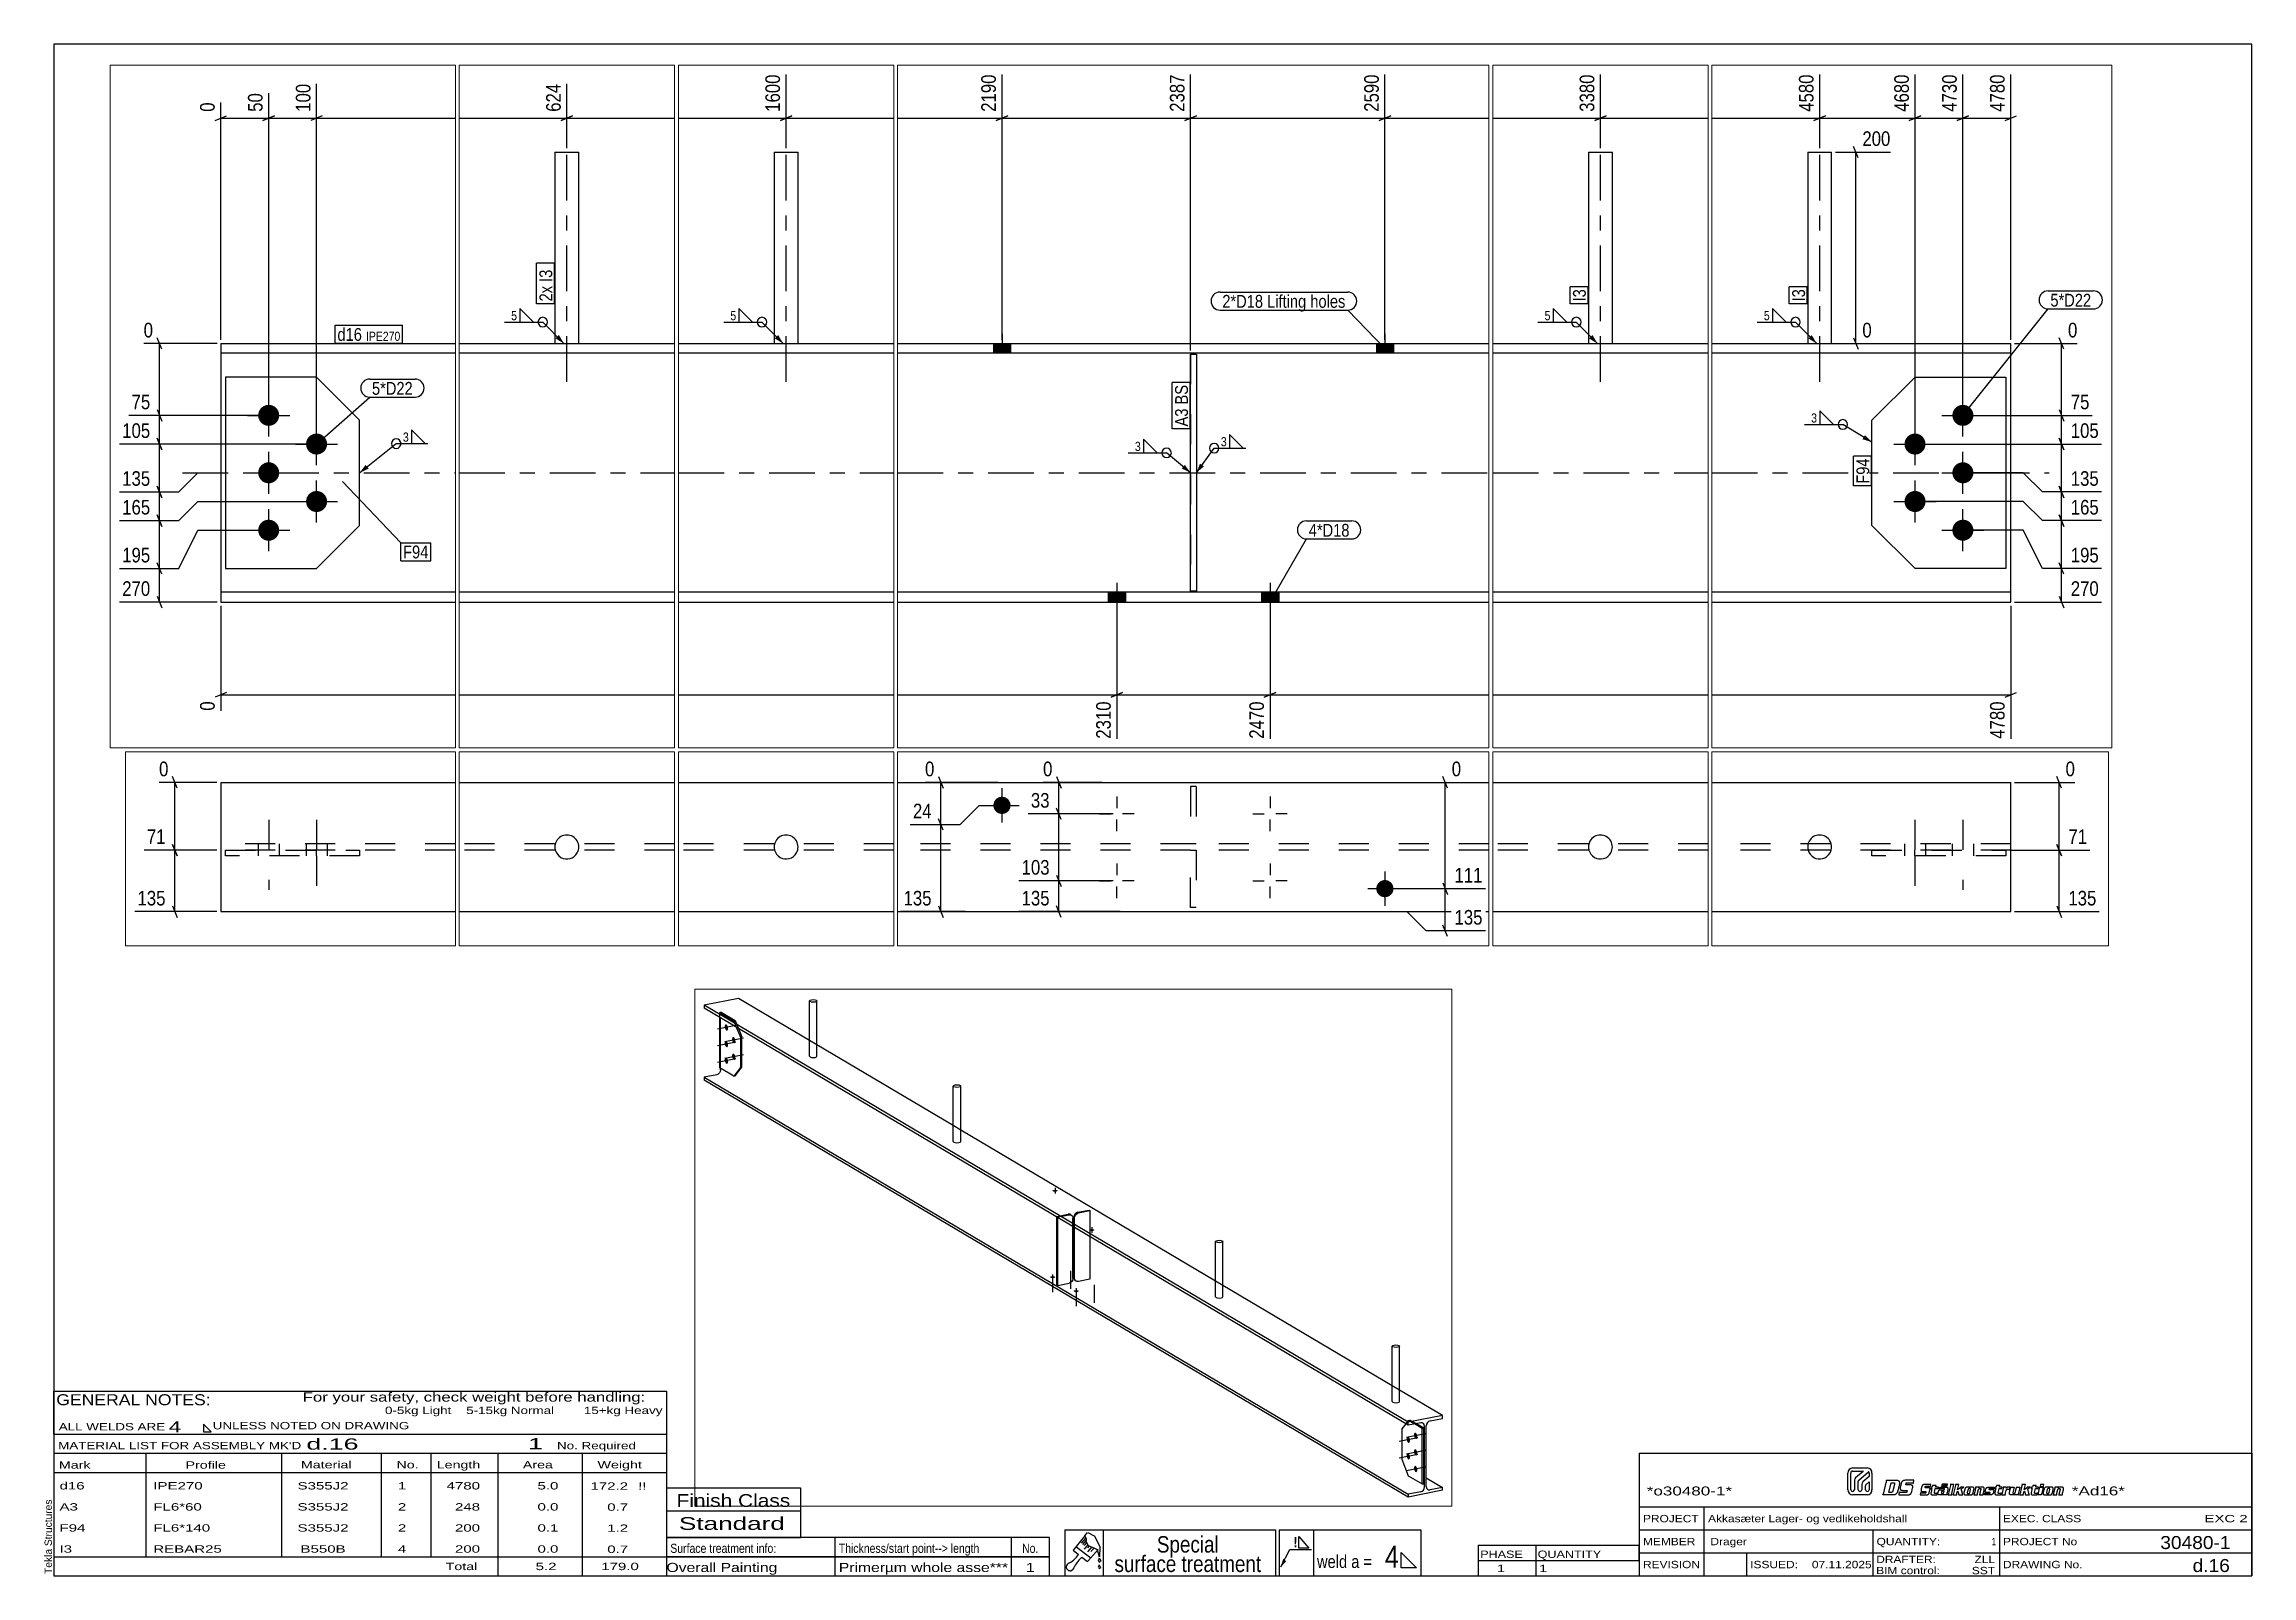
# Paper-space layout 'Layout1' of a CAD drawing. Header units: millimetres. Extents: x 2 to 579, y 5 to 405.
# The model-space entities are those that its viewports show. They can reach past a viewport. Long polylines and large blocks are cut down to what shows.
import ezdxf

# ---------------------------------------------------------------- set-up
doc = ezdxf.new("R2010")
doc.units = ezdxf.units.MM
doc.linetypes.add('DXK_LINE_DOT2', pattern=[3.9198, 1.9599, -1.9599])
doc.linetypes.add('DXK_LINE_DOT3', pattern=[5.9187, 2.979, -0.9799, 0.9799, -0.9799])
for name, color, linetype in [('GRAPHICAL_OBJECTS', 7, 'Continuous'), ('MÅLSÆTNING', 7, 'Continuous'), ('STÅL', 7, 'Continuous'), ('TEKST', 7, 'Continuous')]:
    doc.layers.add(name, color=color, linetype=linetype)
doc.layers.add('Viewport layer', color=7, linetype='Continuous', plot=False)
doc.styles.add('Arial', font='ARIAL.TTF', dxfattribs={"height": 0.2})
doc.styles.add('Arial Narrow', font='ARIALN.TTF', dxfattribs={"height": 0.2})
doc.styles.add('Arial Narrow Bold', font='ARIALNB.TTF', dxfattribs={"height": 0.2})
doc.styles.add('Arial Rounded MT Bold', font='ARLRDBD.TTF', dxfattribs={"height": 0.2})
doc.styles.add('IDAutomationHC39M', font='IDAUTOMATIONHC39M.TTF', dxfattribs={"height": 0.2})

psp = doc.layouts.get("Layout1")

# ---------------------------------------------------------------- texts
at = {"layer": 'GRAPHICAL_OBJECTS', "color": 7}
for s, height, style, width, p in [('GENERAL NOTES:', 2.8633, 'Arial Narrow', 1.4, (5.65, 49.56)), ('ALL WELDS ARE', 1.9089, 'Arial Narrow', 1.6, (6.29, 43)), ('UNLESS NOTED ON DRAWING', 1.9089, 'Arial Narrow', 1.6, (46.52, 43.28)), ('d.16', 2.912, 'Arial Rounded MT Bold', 1.794707, (70.97, 37.97)), ('1', 2.91, 'Arial Rounded MT Bold', 1.794707, (128.86, 38.06)), ("MATERIAL LIST FOR ASSEMBLY MK'D", 1.9089, 'Arial Narrow', 1.6, (6.15, 38.06)), ('Mark', 1.909, 'Arial Narrow', 1.7, (6.34, 33)), ('Profile', 1.909, 'Arial Narrow', 1.7, (39.41, 33)), ('Material', 1.909, 'Arial Narrow', 1.7, (69.54, 33.06)), ('No.', 1.909, 'Arial Narrow', 1.7, (94.5, 33.06)), ('Length', 1.909, 'Arial Narrow', 1.7, (105, 33.06)), ('Area', 1.909, 'Arial Narrow', 1.7, (127.5, 33.06)), ('No. Required', 1.9089, 'Arial Narrow', 1.6, (136.41, 38.06)), ('Weight', 1.909, 'Arial Narrow', 1.7, (147, 33.06)), ('PHASE', 1.909, 'Arial Narrow', 1.5, (377.5, 9.69)), ('QUANTITY', 1.909, 'Arial Narrow', 1.5, (392.5, 9.69))]:
    psp.add_text(s, height=height, dxfattribs=dict(at, style=style, width=width)).set_placement(p)
at = {"layer": 'GRAPHICAL_OBJECTS', "color": 7, "linetype": 'Continuous'}
for s, height, style, width, p in [('For your safety, check weight before handling:  ', 2.3861, 'Arial Narrow', 1.6, (70, 50.5)), ('0-5kg Light    5-15kg Normal        15+kg Heavy', 1.9089, 'Arial Narrow', 1.6, (91.5, 47.25)), ('4', 2.86, 'Arial Narrow', 1.794707, (35, 42.5)), ('d16', 1.909, 'Arial Narrow', 1.794707, (6.5, 27.56)), ('IPE270', 1.909, 'Arial Narrow', 1.794707, (31, 27.56)), ('S355J2', 1.909, 'Arial Narrow', 1.794707, (68.66, 27.56)), ('1', 1.91, 'Arial Narrow', 1.794707, (94.86, 27.56)), ('4780', 1.909, 'Arial Narrow', 1.794707, (107.58, 27.56)), ('5.0', 1.909, 'Arial Narrow', 1.794707, (131.32, 27.56)), ('172.2', 1.909, 'Arial Narrow', 1.794707, (145.15, 27.5)), ('!!', 1.909, 'Arial Narrow', 1.794707, (157.6, 27.5)), ('A3', 1.909, 'Arial Narrow', 1.794707, (6.5, 22.06)), ('FL6*60', 1.909, 'Arial Narrow', 1.794707, (31, 22.06)), ('S355J2', 1.909, 'Arial Narrow', 1.794707, (68.66, 22.06)), ('2', 1.91, 'Arial Narrow', 1.794707, (94.86, 22.06)), ('248', 1.909, 'Arial Narrow', 1.794707, (109.77, 22.06)), ('0.0', 1.909, 'Arial Narrow', 1.794707, (131.32, 22.06)), ('0.7', 1.909, 'Arial Narrow', 1.794707, (149.53, 22)), ('Finish Class', 3.3405, 'Arial Narrow', 1.425378, (167.62, 23)), ('*o30480-1*', 2.333, 'IDAutomationHC39M', 1.425378, (421, 26)), ('*Ad16*', 2.333, 'IDAutomationHC39M', 1.425378, (532, 26.01)), ('F94', 1.909, 'Arial Narrow', 1.794707, (6.5, 16.56)), ('FL6*140', 1.909, 'Arial Narrow', 1.794707, (31, 16.56)), ('S355J2', 1.909, 'Arial Narrow', 1.794707, (68.66, 16.56)), ('2', 1.91, 'Arial Narrow', 1.794707, (94.86, 16.56)), ('200', 1.909, 'Arial Narrow', 1.794707, (109.77, 16.56)), ('0.1', 1.909, 'Arial Narrow', 1.794707, (131.32, 16.56)), ('1.2', 1.909, 'Arial Narrow', 1.794707, (149.53, 16.5)), ('Standard', 3.34, 'Arial Narrow', 1.780292, (168.26, 17)), ('PROJECT', 1.909, 'Arial Narrow', 1.425378, (420, 19)), ('Akkasæter Lager- og vedlikeholdshall', 1.9089, 'Arial Narrow', 1.425378, (437, 19)), ('EXEC. CLASS', 1.9089, 'Arial Narrow', 1.425378, (514, 19)), ('EXC 2', 1.909, 'Arial Narrow', 1.780292, (566.64, 19)), ('I3', 1.909, 'Arial Narrow', 1.794707, (6.5, 11.06)), ('REBAR25', 1.909, 'Arial Narrow', 1.794707, (31, 11.06)), ('B550B', 1.909, 'Arial Narrow', 1.794707, (69.43, 11.06)), ('4', 1.91, 'Arial Narrow', 1.794707, (94.86, 11.06)), ('200', 1.909, 'Arial Narrow', 1.794707, (109.77, 11.06)), ('0.0', 1.909, 'Arial Narrow', 1.794707, (131.32, 11.06)), ('0.7', 1.909, 'Arial Narrow', 1.794707, (149.53, 11)), ('MEMBER', 1.909, 'Arial Narrow', 1.425378, (420, 13)), ('Drager', 1.909, 'Arial Narrow', 1.42538, (437.61, 13)), ('QUANTITY:', 1.909, 'Arial Narrow', 1.425378, (481, 13)), ('PROJECT No', 1.909, 'Arial Narrow', 1.425378, (514, 13)), ('30480-1', 3.397, 'Arial Rounded MT Bold', 1.1, (555.09, 12)), ('Total', 1.909, 'Arial Narrow', 1.7, (107.33, 6.5)), ('5.2', 1.909, 'Arial Narrow', 1.794707, (130.83, 6.5)), ('179.0', 1.909, 'Arial Narrow', 1.794707, (147.96, 6.5)), ('Overall Painting', 2.3861, 'Arial Narrow', 1.5, (165, 6)), ('Primerµm whole asse***', 2.3861, 'Arial Narrow', 1.5, (210, 6)), ('1', 2.39, 'Arial Narrow', 1.5, (258.86, 6)), ('1', 1.91, 'Arial Narrow', 1.794707, (381.82, 6)), ('1', 1.91, 'Arial Narrow', 1.794707, (392.86, 6)), ('REVISION', 1.909, 'Arial Narrow', 1.425378, (420, 7)), ('ISSUED:', 1.909, 'Arial Narrow', 1.425378, (448, 7)), ('07.11.2025', 1.909, 'Arial Narrow', 1.425378, (464.11, 7)), ('DRAFTER:', 1.909, 'Arial Narrow', 1.425378, (480.91, 8.35)), ('BIM control:', 1.9089, 'Arial Narrow', 1.425378, (480.9, 5.44)), ('SST', 1.909, 'Arial Narrow', 1.425378, (505.88, 5.43)), ('ZLL', 1.909, 'Arial Narrow', 1.425378, (506.58, 8.35)), ('DRAWING No.', 1.9089, 'Arial Narrow', 1.425378, (514, 7)), ('d.16', 3.397, 'Arial Rounded MT Bold', 1.1, (563.53, 6))]:
    psp.add_text(s, height=height, dxfattribs=dict(at, style=style, width=width)).set_placement(p)
at = {"layer": 'GRAPHICAL_OBJECTS', "color": 174, "linetype": 'Continuous', "style": 'Arial'}
psp.add_text('Tekla Structures', height=1.9102, rotation=90, dxfattribs=at).set_placement((4.5, 5.5))
at = {"layer": 'GRAPHICAL_OBJECTS', "color": 7, "linetype": 'Continuous', "style": 'Arial Narrow'}
for s, height, p in [('Surface treatment info:', 2.3861, (166, 11)), ('Thickness/start point--> length', 2.3861, (210, 11)), ('Special', 4.295, (293.07, 11.08)), ('4', 5.73, (352.61, 7.11)), ('1', 1.91, (511.03, 13)), ('surface treatment', 4.2949, (282, 6)), ('weld a =', 3.34, (334.88, 7.06))]:
    psp.add_text(s, height=height, dxfattribs=at).set_placement(p)
at = {"layer": 'GRAPHICAL_OBJECTS', "color": 7, "style": 'Arial Narrow'}
psp.add_text('No.', height=2.386, dxfattribs=at).set_placement((257.87, 11))
at = {"layer": 'GRAPHICAL_OBJECTS', "color": 2, "linetype": 'Continuous', "style": 'Arial Narrow Bold', "width": 0.99921}
psp.add_text('!', height=2.73, dxfattribs=at).set_placement((328.73, 12.42))

msp = doc.modelspace()

# ---------------------------------------------------------------- hatches: boundary and pattern name
at = {"layer": 'STÅL', "linetype": 'Continuous'}
for points in [[(24774.5, 1626.4), (24774.8, 1624.1), (24774.9, 1621.9), (24774.8, 1619.9), (24774.4, 1618.1), (24773.8, 1616.6), (24773, 1615.5), (24772.1, 1614.8), (24771, 1614.6), (24769.9, 1614.8), (24768.7, 1615.6), (24767.6, 1616.7), (24766.6, 1618.3), (24765.6, 1620.1), (24764.9, 1622.2), (24764.3, 1624.4), (24764, 1626.7), (24763.9, 1628.9), (24764.1, 1630.9), (24764.4, 1632.8), (24765, 1634.3), (24765.8, 1635.4), (24766.8, 1636), (24767.8, 1636.3), (24769, 1636), (24770.1, 1635.3), (24771.2, 1634.1), (24772.3, 1632.6), (24773.2, 1630.7), (24773.9, 1628.6)], [(24799.5, 1583.4), (24799.8, 1581.1), (24799.9, 1578.9), (24799.8, 1576.9), (24799.4, 1575.1), (24798.8, 1573.6), (24798, 1572.5), (24797.1, 1571.8), (24796, 1571.6), (24794.9, 1571.8), (24793.7, 1572.6), (24792.6, 1573.7), (24791.6, 1575.3), (24790.6, 1577.1), (24789.9, 1579.2), (24789.3, 1581.4), (24789, 1583.7), (24788.9, 1585.9), (24789.1, 1587.9), (24789.4, 1589.8), (24790, 1591.3), (24790.8, 1592.4), (24791.8, 1593), (24792.8, 1593.2), (24794, 1593), (24795.1, 1592.3), (24796.2, 1591.1), (24797.3, 1589.6), (24798.2, 1587.7), (24798.9, 1585.6)], [(24774.5, 1570), (24774.8, 1567.8), (24774.9, 1565.6), (24774.8, 1563.5), (24774.4, 1561.7), (24773.8, 1560.2), (24773, 1559.1), (24772.1, 1558.4), (24771, 1558.2), (24769.9, 1558.5), (24768.7, 1559.2), (24767.6, 1560.3), (24766.6, 1561.9), (24765.6, 1563.7), (24764.9, 1565.8), (24764.3, 1568), (24764, 1570.3), (24763.9, 1572.5), (24764.1, 1574.6), (24764.4, 1576.4), (24765, 1577.9), (24765.8, 1579), (24766.8, 1579.7), (24767.8, 1579.9), (24769, 1579.6), (24770.1, 1578.9), (24771.2, 1577.7), (24772.3, 1576.2), (24773.2, 1574.3), (24773.9, 1572.3)], [(24774.5, 1513.7), (24774.8, 1511.4), (24774.9, 1509.2), (24774.8, 1507.1), (24774.4, 1505.3), (24773.8, 1503.8), (24773, 1502.7), (24772.1, 1502), (24771, 1501.8), (24769.9, 1502.1), (24768.7, 1502.8), (24767.6, 1504), (24766.6, 1505.5), (24765.6, 1507.3), (24764.9, 1509.4), (24764.3, 1511.6), (24764, 1513.9), (24763.9, 1516.1), (24764.1, 1518.2), (24764.4, 1520), (24765, 1521.5), (24765.8, 1522.6), (24766.8, 1523.3), (24767.8, 1523.5), (24769, 1523.2), (24770.1, 1522.5), (24771.2, 1521.3), (24772.3, 1519.8), (24773.2, 1518), (24773.9, 1515.9)], [(24799.5, 1527), (24799.8, 1524.8), (24799.9, 1522.6), (24799.8, 1520.5), (24799.4, 1518.7), (24798.8, 1517.2), (24798, 1516.1), (24797.1, 1515.4), (24796, 1515.2), (24794.9, 1515.5), (24793.7, 1516.2), (24792.6, 1517.3), (24791.6, 1518.9), (24790.6, 1520.7), (24789.9, 1522.8), (24789.3, 1525), (24789, 1527.3), (24788.9, 1529.5), (24789.1, 1531.6), (24789.4, 1533.4), (24790, 1534.9), (24790.8, 1536), (24791.8, 1536.7), (24792.8, 1536.9), (24794, 1536.6), (24795.1, 1535.9), (24796.2, 1534.7), (24797.3, 1533.2), (24798.2, 1531.3), (24798.9, 1529.3)], [(25885.1, 1068), (25883.3, 1068), (25881.5, 1068.2), (25879.8, 1068.6), (25878.4, 1069), (25877.3, 1069.5), (25876.6, 1070.1), (25876.2, 1070.7), (25876.2, 1071.4), (25876.6, 1072), (25877.3, 1072.6), (25878.4, 1073.1), (25879.8, 1073.5), (25881.5, 1073.9), (25883.3, 1074.1), (25885.1, 1074.1), (25887, 1074.1), (25888.8, 1073.9), (25890.4, 1073.5), (25891.8, 1073.1), (25892.9, 1072.6), (25893.7, 1072), (25894.1, 1071.4), (25894.1, 1070.7), (25893.7, 1070.1), (25892.9, 1069.5), (25891.8, 1069), (25890.4, 1068.6), (25888.8, 1068.2), (25887, 1068)], [(26009.8, 934.6), (26007.9, 934.7), (26006.1, 934.9), (26004.5, 935.2), (26003.1, 935.6), (26002, 936.2), (26001.2, 936.7), (26000.8, 937.4), (26000.8, 938), (26001.2, 938.6), (26002, 939.2), (26003.1, 939.8), (26004.5, 940.2), (26006.1, 940.5), (26007.9, 940.7), (26009.8, 940.8), (26011.7, 940.7), (26013.4, 940.5), (26015.1, 940.2), (26016.5, 939.8), (26017.6, 939.2), (26018.3, 938.6), (26018.7, 938), (26018.7, 937.4), (26018.3, 936.7), (26017.6, 936.2), (26016.5, 935.6), (26015.1, 935.2), (26013.4, 934.9), (26011.7, 934.7)], [(25876.9, 774.8), (25875, 774.9), (25873.2, 775.1), (25871.6, 775.4), (25870.2, 775.8), (25869.1, 776.4), (25868.3, 777), (25867.9, 777.6), (25867.9, 778.2), (25868.3, 778.9), (25869.1, 779.4), (25870.2, 780), (25871.6, 780.4), (25873.2, 780.7), (25875, 780.9), (25876.9, 781), (25878.8, 780.9), (25880.5, 780.7), (25882.2, 780.4), (25883.6, 780), (25884.7, 779.4), (25885.4, 778.9), (25885.8, 778.2), (25885.8, 777.6), (25885.4, 777), (25884.7, 776.4), (25883.6, 775.8), (25882.2, 775.4), (25880.5, 775.1), (25878.8, 774.9)], [(25956.9, 727.4), (25955, 727.5), (25953.2, 727.7), (25951.6, 728), (25950.2, 728.5), (25949.1, 729), (25948.3, 729.6), (25947.9, 730.2), (25947.9, 730.8), (25948.3, 731.5), (25949.1, 732), (25950.2, 732.6), (25951.6, 733), (25953.2, 733.3), (25955, 733.5), (25956.9, 733.6), (25958.8, 733.5), (25960.5, 733.3), (25962.2, 733), (25963.6, 732.6), (25964.7, 732), (25965.4, 731.5), (25965.8, 730.8), (25965.8, 730.2), (25965.4, 729.6), (25964.7, 729), (25963.6, 728.5), (25962.2, 728), (25960.5, 727.7), (25958.8, 727.5)], [(2296.5, 412.2), (2314.5, 412.2), (2314.5, 422.4), (2296.5, 422.4)], [(2696.5, 412.2), (2714.5, 412.2), (2714.5, 422.4), (2696.5, 422.4)], [(154.5, 347.4, -1), (176.5, 347.4, -1)], [(4834.5, 347.4, -1), (4856.5, 347.4, -1)], [(204.5, 317.4, -1), (226.5, 317.4, -1)], [(4784.5, 317.4, -1), (4806.5, 317.4, -1)], [(154.5, 287.4, -1), (176.5, 287.4, -1)], [(4834.5, 287.4, -1), (4856.5, 287.4, -1)], [(204.5, 257.4, -1), (226.5, 257.4, -1)], [(4784.5, 257.4, -1), (4806.5, 257.4, -1)], [(154.5, 227.4, -1), (176.5, 227.4, -1)], [(4834.5, 227.4, -1), (4856.5, 227.4, -1)], [(27089.5, 226.8), (27089.8, 224.6), (27089.9, 222.4), (27089.8, 220.3), (27089.4, 218.5), (27088.8, 217), (27088, 215.9), (27087.1, 215.2), (27086, 215), (27084.9, 215.3), (27083.7, 216), (27082.6, 217.1), (27081.6, 218.7), (27080.6, 220.5), (27079.9, 222.6), (27079.3, 224.8), (27079, 227.1), (27078.9, 229.3), (27079.1, 231.4), (27079.4, 233.2), (27080, 234.7), (27080.8, 235.8), (27081.8, 236.5), (27082.8, 236.7), (27084, 236.4), (27085.1, 235.7), (27086.2, 234.5), (27087.3, 233), (27088.2, 231.1), (27088.9, 229)], [(27114.5, 240.2), (27114.8, 237.9), (27114.9, 235.7), (27114.8, 233.7), (27114.4, 231.9), (27113.8, 230.4), (27113, 229.3), (27112.1, 228.6), (27111, 228.4), (27109.9, 228.6), (27108.7, 229.4), (27107.6, 230.5), (27106.6, 232.1), (27105.6, 233.9), (27104.9, 236), (27104.3, 238.2), (27104, 240.5), (27103.9, 242.7), (27104.1, 244.7), (27104.4, 246.6), (27105, 248.1), (27105.8, 249.2), (27106.8, 249.8), (27107.8, 250), (27109, 249.8), (27110.1, 249.1), (27111.2, 247.9), (27112.3, 246.4), (27113.2, 244.5), (27113.9, 242.4)], [(27114.5, 183.8), (27114.8, 181.6), (27114.9, 179.3), (27114.8, 177.3), (27114.4, 175.5), (27113.8, 174), (27113, 172.9), (27112.1, 172.2), (27111, 172), (27109.9, 172.3), (27108.7, 173), (27107.6, 174.1), (27106.6, 175.7), (27105.6, 177.5), (27104.9, 179.6), (27104.3, 181.8), (27104, 184.1), (27103.9, 186.3), (27104.1, 188.4), (27104.4, 190.2), (27105, 191.7), (27105.8, 192.8), (27106.8, 193.5), (27107.8, 193.7), (27109, 193.4), (27110.1, 192.7), (27111.2, 191.5), (27112.3, 190), (27113.2, 188.1), (27113.9, 186)], [(2434.5, 162.6), (2416.5, 162.6), (2416.5, 152.4), (2434.5, 152.4)], [(2434.5, 162.6), (2416.5, 162.6), (2416.5, 152.4), (2434.5, 152.4)], [(2594.5, 162.6), (2576.5, 162.6), (2576.5, 152.4), (2594.5, 152.4)], [(2594.5, 162.6), (2576.5, 162.6), (2576.5, 152.4), (2594.5, 152.4)], [(27089.5, 170.4), (27089.8, 168.2), (27089.9, 166), (27089.8, 163.9), (27089.4, 162.1), (27088.8, 160.6), (27088, 159.5), (27087.1, 158.8), (27086, 158.6), (27084.9, 158.9), (27083.7, 159.6), (27082.6, 160.8), (27081.6, 162.3), (27080.6, 164.1), (27079.9, 166.2), (27079.3, 168.4), (27079, 170.7), (27078.9, 172.9), (27079.1, 175), (27079.4, 176.8), (27080, 178.3), (27080.8, 179.4), (27081.8, 180.1), (27082.8, 180.3), (27084, 180), (27085.1, 179.3), (27086.2, 178.1), (27087.3, 176.6), (27088.2, 174.7), (27088.9, 172.7)], [(14390.5, 146.6, -1), (14372.5, 146.6, -1)], [(27114.5, 127.4), (27114.8, 125.2), (27114.9, 123), (27114.8, 120.9), (27114.4, 119.1), (27113.8, 117.6), (27113, 116.5), (27112.1, 115.8), (27111, 115.6), (27109.9, 115.9), (27108.7, 116.6), (27107.6, 117.8), (27106.6, 119.3), (27105.6, 121.1), (27104.9, 123.2), (27104.3, 125.4), (27104, 127.7), (27103.9, 129.9), (27104.1, 132), (27104.4, 133.8), (27105, 135.3), (27105.8, 136.4), (27106.8, 137.1), (27107.8, 137.3), (27109, 137), (27110.1, 136.3), (27111.2, 135.1), (27112.3, 133.6), (27113.2, 131.7), (27113.9, 129.7)], [(14790.5, 59.6, -1), (14772.5, 59.6, -1)]]:
    msp.add_hatch(color=96, dxfattribs=at).paths.add_polyline_path(points)
at = {"layer": 'TEKST', "linetype": 'Continuous'}
for points in [[(730.8, 431.3), (736, 422.4), (727.2, 427.8)], [(1706.8, 431.3), (1712, 422.4), (1703.2, 427.8)], [(3487.6, 431.3), (3492.8, 422.4), (3484, 427.8)], [(4687.6, 431.3), (4692.8, 422.4), (4684, 427.8)], [(4743.2, 326.7), (4750.5, 319.4), (4740.6, 322.5)], [(269.9, 291.7), (260.5, 287.4), (266.7, 295.6)], [(2496.4, 295.7), (2502.5, 287.4), (2493.2, 291.9)], [(2516.4, 294), (2508.5, 287.4), (2512.3, 297)]]:
    msp.add_hatch(color=3, dxfattribs=at).paths.add_polyline_path(points)

# ---------------------------------------------------------------- linework, layer by layer
at = {"layer": 'MÅLSÆTNING', "color": 7, "linetype": 'Continuous'}
for p, q in [((215.5, 321.4), (215.5, 693.8)), ((215.5, 321.4), (215.5, 693.8)), ((739.1, 626.4), (739.1, 693.8)), ((739.1, 626.4), (739.1, 693.8)), ((1715.1, 626.4), (1715.1, 703.5)), ((1715.1, 626.4), (1715.1, 703.5)), ((2305.5, 426.3), (2305.5, 703.5)), ((2305.5, 426.3), (2305.5, 703.5)), ((2502.5, 415.2), (2502.5, 703.5)), ((2502.5, 415.2), (2502.5, 703.5)), ((2705.5, 426.4), (2705.5, 703.5)), ((2705.5, 426.4), (2705.5, 703.5)), ((3495.9, 626.4), (3495.9, 703.5)), ((3495.9, 626.4), (3495.9, 703.5)), ((4695.9, 626.4), (4695.9, 703.5)), ((4695.9, 626.4), (4695.9, 703.5)), ((4795.5, 321.4), (4795.5, 703.5)), ((4795.5, 321.4), (4795.5, 703.5)), ((4845.5, 351.4), (4845.5, 703.5)), ((4895.5, 426.4), (4895.5, 703.5)), ((115.5, 426.4), (115.5, 674.3)), ((165.5, 351.4), (165.5, 684)), ((165.5, 351.4), (165.5, 684)), ((109.5, 655.3), (121.5, 660.1)), ((115.5, 657.7), (165.5, 657.7)), ((159.5, 655.3), (171.5, 660.1)), ((171.5, 660.1), (159.5, 655.3)), ((165.5, 657.7), (215.5, 657.7)), ((221.5, 660.1), (209.5, 655.3)), ((221.5, 660.1), (209.5, 655.3)), ((215.5, 657.7), (739.1, 657.7)), ((745.1, 660.1), (733.1, 655.3)), ((733.1, 655.3), (745.1, 660.1)), ((739.1, 657.7), (1715.1, 657.7)), ((1721.1, 660.1), (1709.1, 655.3)), ((1709.1, 655.3), (1721.1, 660.1)), ((1715.1, 657.7), (2305.5, 657.7)), ((2311.5, 660.1), (2299.5, 655.3)), ((2299.5, 655.3), (2311.5, 660.1)), ((2305.5, 657.7), (2502.5, 657.7)), ((2508.5, 660.1), (2496.5, 655.3)), ((2496.5, 655.3), (2508.5, 660.1)), ((2502.5, 657.7), (2705.5, 657.7)), ((2711.5, 660.1), (2699.5, 655.3)), ((2699.5, 655.3), (2711.5, 660.1)), ((2705.5, 657.7), (3495.9, 657.7)), ((3501.9, 660.1), (3489.9, 655.3)), ((3489.9, 655.3), (3501.9, 660.1)), ((3495.9, 657.7), (4695.9, 657.7)), ((4701.9, 660.1), (4689.9, 655.3)), ((4689.9, 655.3), (4701.9, 660.1)), ((4801.5, 660.1), (4789.5, 655.3)), ((4789.5, 655.3), (4801.5, 660.1)), ((4795.5, 657.7), (4845.5, 657.7)), ((4839.5, 655.3), (4851.5, 660.1)), ((4889.5, 655.3), (4901.5, 660.1)), ((4736.1, 616.4), (4731.3, 628.4)), ((4712.4, 622.4), (4769.8, 622.4)), ((4733.7, 422.4), (4733.7, 622.4)), ((111.5, 422.4), (34.9, 422.4)), ((53.9, 416.4), (49.1, 428.4)), ((4712.4, 422.4), (4750.3, 422.4)), ((4731.3, 428.4), (4736.1, 416.4)), ((4899.5, 422.4), (4965, 422.4)), ((4950.9, 416.4), (4946.1, 428.4)), ((4948.5, 347.4), (4948.5, 422.4)), ((161.5, 347.4), (19.3, 347.4)), ((49.1, 353.4), (53.9, 341.4)), ((51.5, 317.4), (51.5, 347.4)), ((4849.5, 347.4), (4980.6, 347.4)), ((4849.5, 347.4), (4980.6, 347.4)), ((4946.1, 353.4), (4950.9, 341.4)), ((4946.1, 353.4), (4950.9, 341.4)), ((4948.5, 317.4), (4948.5, 347.4)), ((53.9, 311.4), (49.1, 323.4)), ((49.1, 323.4), (53.9, 311.4)), ((4950.9, 311.4), (4946.1, 323.4)), ((4946.1, 323.4), (4950.9, 311.4)), ((211.5, 317.4), (9.6, 317.4)), ((211.5, 317.4), (9.6, 317.4)), ((51.5, 267.4), (51.5, 317.4)), ((4799.5, 317.4), (4990.4, 317.4)), ((4799.5, 317.4), (4990.4, 317.4)), ((71.5, 267.4), (91.5, 287.4)), ((71.5, 267.4), (91.5, 287.4)), ((91.5, 287.4), (111.5, 287.4)), ((91.5, 287.4), (111.5, 287.4)), ((4908.5, 287.4), (4849.5, 287.4)), ((4908.5, 287.4), (4849.5, 287.4)), ((4928.5, 267.4), (4908.5, 287.4)), ((4928.5, 267.4), (4908.5, 287.4)), ((9.6, 267.4), (71.5, 267.4)), ((9.6, 267.4), (71.5, 267.4)), ((53.9, 261.4), (49.1, 273.4)), ((49.1, 273.4), (53.9, 261.4)), ((51.5, 237.4), (51.5, 267.4)), ((71.5, 237.4), (91.5, 257.4)), ((71.5, 237.4), (91.5, 257.4)), ((91.5, 257.4), (211.5, 257.4)), ((91.5, 257.4), (211.5, 257.4)), ((4908.5, 257.4), (4799.5, 257.4)), ((4908.5, 257.4), (4799.5, 257.4)), ((4928.5, 237.4), (4908.5, 257.4)), ((4928.5, 237.4), (4908.5, 257.4)), ((4990.4, 267.4), (4928.5, 267.4)), ((4946.1, 273.4), (4950.9, 261.4)), ((4948.5, 237.4), (4948.5, 267.4)), ((9.6, 237.4), (71.5, 237.4)), ((9.6, 237.4), (71.5, 237.4)), ((53.9, 231.4), (49.1, 243.4)), ((49.1, 243.4), (53.9, 231.4)), ((51.5, 187.4), (51.5, 237.4)), ((4990.4, 237.4), (4928.5, 237.4)), ((4990.4, 237.4), (4928.5, 237.4)), ((4950.9, 231.4), (4946.1, 243.4)), ((4946.1, 243.4), (4950.9, 231.4)), ((4948.5, 187.4), (4948.5, 237.4)), ((71.5, 187.4), (91.5, 227.4)), ((71.5, 187.4), (91.5, 227.4)), ((91.5, 227.4), (161.5, 227.4)), ((91.5, 227.4), (161.5, 227.4)), ((4908.5, 227.4), (4849.5, 227.4)), ((4908.5, 227.4), (4849.5, 227.4)), ((4928.5, 187.4), (4908.5, 227.4)), ((4928.5, 187.4), (4908.5, 227.4)), ((9.6, 187.4), (71.5, 187.4)), ((9.6, 187.4), (71.5, 187.4)), ((53.9, 181.4), (49.1, 193.4)), ((53.9, 181.4), (49.1, 193.4)), ((51.5, 152.4), (51.5, 187.4)), ((4990.4, 187.4), (4928.5, 187.4)), ((4990.4, 187.4), (4928.5, 187.4)), ((4950.9, 181.4), (4946.1, 193.4)), ((4950.9, 181.4), (4946.1, 193.4)), ((4948.5, 152.4), (4948.5, 187.4)), ((12187.5, 170.6), (12127, 170.6)), ((12145.9, 164.6), (12141.1, 176.6)), ((12143.5, 99.8), (12143.5, 170.6)), ((14377.5, 170.6), (14301.1, 170.6)), ((14315.3, 176.6), (14320.1, 164.6)), ((14317.7, 126.6), (14317.7, 170.6)), ((14486.1, 170.6), (14424.4, 170.6)), ((14438.5, 176.6), (14443.3, 164.6)), ((14440.9, 137.8), (14440.9, 170.6)), ((14778.8, 170.6), (14861.1, 170.6)), ((14846.9, 164.6), (14842.1, 176.6)), ((14844.5, 59.6), (14844.5, 170.6)), ((16975.5, 170.6), (17038.6, 170.6)), ((17024.4, 164.6), (17019.6, 176.6)), ((17022, 99.8), (17022, 170.6)), ((111.5, 152.4), (9.6, 152.4)), ((49.1, 158.4), (53.9, 146.4)), ((115.5, 148.4), (115.5, 38.9)), ((2425.5, 138.4), (2425.5, 9.6)), ((2425.5, 138.4), (2425.5, 9.6)), ((2585.5, 138.4), (2585.5, 9.6)), ((2585.5, 138.4), (2585.5, 9.6)), ((4895.5, 148.4), (4895.5, 9.6)), ((4899.5, 152.4), (4990.4, 152.4)), ((4946.1, 158.4), (4950.9, 146.4)), ((14337.7, 126.6), (14357.7, 146.6)), ((14337.7, 126.6), (14357.7, 146.6)), ((14357.7, 146.6), (14377.5, 146.6)), ((14357.7, 146.6), (14377.5, 146.6)), ((14443.3, 131.8), (14438.5, 143.8)), ((14443.3, 131.8), (14438.5, 143.8)), ((14285.5, 126.6), (14337.7, 126.6)), ((14285.5, 126.6), (14337.7, 126.6)), ((14320.1, 120.6), (14315.3, 132.6)), ((14320.1, 120.6), (14315.3, 132.6)), ((14317.7, 35.6), (14317.7, 126.6)), ((14497.5, 137.8), (14408.8, 137.8)), ((14497.5, 137.8), (14408.8, 137.8)), ((14440.9, 67.8), (14440.9, 137.8)), ((12187.5, 99.8), (12111.4, 99.8)), ((12187.5, 99.8), (12111.4, 99.8)), ((12141.1, 105.8), (12145.9, 93.8)), ((12145.9, 93.8), (12141.1, 105.8)), ((12143.5, 35.6), (12143.5, 99.8)), ((16970.5, 99.8), (17054.1, 99.8)), ((16970.5, 99.8), (17054.1, 99.8)), ((17019.6, 105.8), (17024.4, 93.8)), ((17024.4, 93.8), (17019.6, 105.8)), ((17022, 35.6), (17022, 99.8)), ((14438.5, 73.8), (14443.3, 61.8)), ((14438.5, 73.8), (14443.3, 61.8)), ((121.5, 57.8), (109.5, 53)), ((115.5, 55.4), (2425.5, 55.4)), ((2431.5, 57.8), (2419.5, 53)), ((2419.5, 53), (2431.5, 57.8)), ((2425.5, 55.4), (2585.5, 55.4)), ((2591.5, 57.8), (2579.5, 53)), ((2579.5, 53), (2591.5, 57.8)), ((2585.5, 55.4), (4895.5, 55.4)), ((4889.5, 53), (4901.5, 57.8)), ((14497.5, 67.8), (14399, 67.8)), ((14497.5, 67.8), (14399, 67.8)), ((14440.9, 35.6), (14440.9, 67.8)), ((14785.5, 59.6), (14886.4, 59.6)), ((14785.5, 59.6), (14886.4, 59.6)), ((14842.1, 65.6), (14846.9, 53.6)), ((14842.1, 65.6), (14846.9, 53.6)), ((14844.5, 15.6), (14844.5, 59.6)), ((12187.5, 35.6), (12101.6, 35.6)), ((12141.1, 41.6), (12145.9, 29.6)), ((14342.9, 35.6), (14275.8, 35.6)), ((14315.3, 41.6), (14320.1, 29.6)), ((14505.1, 35.6), (14399, 35.6)), ((14443.3, 29.6), (14438.5, 41.6)), ((14824.5, 15.6), (14804.5, 35.6)), ((14804.5, 35.6), (14818.2, 35.6)), ((16975.5, 35.6), (17063.9, 35.6)), ((17019.6, 41.6), (17024.4, 29.6)), ((14886.4, 15.6), (14824.5, 15.6)), ((14846.9, 9.6), (14842.1, 21.6))]:
    msp.add_line(p, q, dxfattribs=at)
at = {"layer": 'STÅL', "color": 2, "linetype": 'Continuous'}
for p, q in [((24810.9, 1723.8), (24694, 1700.7)), ((25051.8, 1581.2), (24810.9, 1723.8)), ((25051.8, 1715.5), (25053.4, 1717.6)), ((25053.5, 1713.4), (25051.8, 1715.5)), ((25051.8, 1527.5), (25051.8, 1715.5)), ((25053.4, 1717.6), (25057.9, 1719.2)), ((25058.1, 1711.8), (25053.5, 1713.4)), ((25057.9, 1719.2), (25064.2, 1719.8)), ((25064.3, 1711.2), (25058.1, 1711.8)), ((25064.2, 1719.8), (25070.4, 1719.2)), ((25070.6, 1711.8), (25064.3, 1711.2)), ((25070.4, 1719.2), (25075, 1717.7)), ((25075.1, 1713.4), (25070.6, 1711.8)), ((25075, 1717.7), (25076.8, 1715.5)), ((25076.8, 1715.5), (25075.1, 1713.4)), ((25076.8, 1527.6), (25076.8, 1715.5)), ((27084, 284.9), (24694, 1700.7)), ((24694, 1700.7), (24694, 1691.2)), ((27084, 275.3), (24694, 1691.2)), ((24746.9, 1488.4), (24746.9, 1659.8)), ((24803.2, 1626.5), (24816.9, 1592.6)), ((24810.6, 1622.1), (24822.1, 1593.6)), ((24822.1, 1593.6), (24816.9, 1592.6)), ((24816.9, 1592.6), (24816.9, 1489.2)), ((24822.1, 1490.2), (24822.1, 1593.6)), ((25539.8, 1292.1), (25076.8, 1566.3)), ((25051.8, 1527.5), (25053.5, 1525.4)), ((25053.5, 1525.4), (25058.1, 1523.9)), ((25058.1, 1523.9), (25064.3, 1523.3)), ((25064.3, 1523.3), (25070.6, 1523.9)), ((25070.6, 1523.9), (25075.1, 1525.5)), ((25075.1, 1525.5), (25076.8, 1527.6)), ((24748.6, 1476.1), (24745.8, 1471)), ((24794.4, 1460.3), (24746.9, 1488.4)), ((24749.6, 1481.7), (24748.6, 1476.1)), ((24749.6, 1481.7), (24749.6, 1486.8)), ((24816.9, 1489.2), (24794.4, 1460.3)), ((24799.6, 1461.3), (24822.1, 1490.2)), ((24822.1, 1490.2), (24816.9, 1489.2)), ((24736.6, 1465), (24694, 1456.6)), ((24694, 1456.6), (27084, 40.8)), ((24694, 1456.6), (24694, 1447)), ((24741.6, 1467.1), (24736.6, 1465)), ((24745.8, 1471), (24741.6, 1467.1)), ((24794.4, 1460.3), (24799.6, 1461.3)), ((27084, 31.2), (24694, 1447)), ((25541.4, 1428.5), (25545.9, 1430.1)), ((25545.9, 1430.1), (25552.2, 1430.7)), ((25552.2, 1430.7), (25558.4, 1430.1)), ((25558.4, 1430.1), (25563, 1428.6)), ((25539.8, 1426.4), (25541.4, 1428.5)), ((25541.5, 1424.3), (25539.8, 1426.4)), ((25539.8, 1238.5), (25539.8, 1426.4)), ((25546.1, 1422.7), (25541.5, 1424.3)), ((25552.3, 1422.1), (25546.1, 1422.7)), ((25558.6, 1422.7), (25552.3, 1422.1)), ((25563.1, 1424.3), (25558.6, 1422.7)), ((25563, 1428.6), (25564.8, 1426.5)), ((25564.8, 1426.5), (25563.1, 1424.3)), ((25564.8, 1238.5), (25564.8, 1426.5)), ((26430.1, 764.6), (25564.8, 1277.3)), ((25539.8, 1238.5), (25541.5, 1236.3)), ((25541.5, 1236.3), (25546.1, 1234.8)), ((25546.1, 1234.8), (25552.3, 1234.2)), ((25552.3, 1234.2), (25558.6, 1234.8)), ((25558.6, 1234.8), (25563.1, 1236.4)), ((25563.1, 1236.4), (25564.8, 1238.5)), ((25891.1, 751.2), (25891.1, 982)), ((25894.1, 749.5), (25894.1, 980.2)), ((25946.1, 773.8), (25946.1, 949.4)), ((26430.1, 898.9), (26431.8, 901.1)), ((26431.8, 901.1), (26436.3, 902.7)), ((26436.3, 902.7), (26442.6, 903.2)), ((26442.6, 903.2), (26448.8, 902.7)), ((26448.8, 902.7), (26453.4, 901.1)), ((26453.4, 901.1), (26455.1, 899)), ((26431.9, 896.8), (26430.1, 898.9)), ((26430.1, 711), (26430.1, 898.9)), ((26436.5, 895.2), (26431.9, 896.8)), ((26442.7, 894.7), (26436.5, 895.2)), ((26449, 895.3), (26442.7, 894.7)), ((26453.5, 896.8), (26449, 895.3)), ((26455.1, 899), (26453.5, 896.8)), ((26455.1, 711.1), (26455.1, 899)), ((25942.3, 763.1), (25938.1, 759.2)), ((25945.1, 768.2), (25942.3, 763.1)), ((25946.1, 773.8), (25945.1, 768.2)), ((25891.1, 751.2), (25894.1, 749.5)), ((25894.1, 749.5), (25933.1, 757.2)), ((25938.1, 759.2), (25933.1, 757.2)), ((27030.1, 409.2), (26455.1, 749.8)), ((26430.1, 711), (26431.9, 708.9)), ((26431.9, 708.9), (26436.5, 707.3)), ((26436.5, 707.3), (26442.7, 706.7)), ((26442.7, 706.7), (26449, 707.3)), ((26449, 707.3), (26453.5, 708.9)), ((26453.5, 708.9), (26455.1, 711.1)), ((726.6, 622.4), (726.6, 422.4)), ((726.6, 622.4), (751.6, 622.4)), ((751.6, 422.4), (751.6, 622.4)), ((1702.6, 622.4), (1702.6, 422.4)), ((1702.6, 622.4), (1727.6, 622.4)), ((1727.6, 422.4), (1727.6, 622.4)), ((3483.4, 622.4), (3483.4, 422.4)), ((3483.4, 622.4), (3508.4, 622.4)), ((3508.4, 422.4), (3508.4, 622.4)), ((4683.4, 622.4), (4683.4, 422.4)), ((4683.4, 622.4), (4708.4, 622.4)), ((4708.4, 422.4), (4708.4, 622.4)), ((27030.1, 543.5), (27031.8, 545.6)), ((27031.9, 541.4), (27030.1, 543.5)), ((27030.1, 355.6), (27030.1, 543.5)), ((27031.8, 545.6), (27036.3, 547.2)), ((27036.5, 539.8), (27031.9, 541.4)), ((27036.3, 547.2), (27042.6, 547.8)), ((27042.7, 539.2), (27036.5, 539.8)), ((27042.6, 547.8), (27048.8, 547.2)), ((27049, 539.8), (27042.7, 539.2)), ((27048.8, 547.2), (27053.4, 545.7)), ((27053.5, 541.4), (27049, 539.8)), ((27053.4, 545.7), (27055.1, 543.6)), ((27055.1, 543.6), (27053.5, 541.4)), ((27055.1, 355.6), (27055.1, 543.6)), ((115.5, 422.4), (115.5, 152.4)), ((115.5, 422.4), (360.5, 422.4)), ((626.6, 422.4), (851.6, 422.4)), ((1602.6, 422.4), (1827.6, 422.4)), ((2196.5, 422.4), (2814, 422.4)), ((3383.4, 422.4), (3608.4, 422.4)), ((4583.4, 422.4), (4895.5, 422.4)), ((4895.5, 152.4), (4895.5, 422.4)), ((360.5, 412.2), (115.5, 412.2)), ((851.6, 412.2), (626.6, 412.2)), ((1827.6, 412.2), (1602.6, 412.2)), ((2814, 412.2), (2196.5, 412.2)), ((2502.5, 411.2), (2508.5, 411.2)), ((2502.5, 163.6), (2502.5, 411.2)), ((2508.5, 411.2), (2508.5, 163.6)), ((3608.4, 412.2), (3383.4, 412.2)), ((4895.5, 412.2), (4583.4, 412.2)), ((27200.9, 308), (27055.1, 394.4)), ((120.5, 387.4), (120.5, 187.4)), ((215.5, 387.4), (120.5, 387.4)), ((260.5, 342.4), (215.5, 387.4)), ((4750.5, 342.4), (4795.5, 387.4)), ((4795.5, 387.4), (4890.5, 387.4)), ((4890.5, 387.4), (4890.5, 187.4)), ((27030.1, 355.6), (27031.9, 353.4)), ((27031.9, 353.4), (27036.5, 351.9)), ((27036.5, 351.9), (27042.7, 351.3)), ((27042.7, 351.3), (27049, 351.9)), ((27049, 351.9), (27053.5, 353.5)), ((27053.5, 353.5), (27055.1, 355.6)), ((260.5, 232.4), (260.5, 342.4)), ((4750.5, 232.4), (4750.5, 342.4)), ((27200.9, 308), (27084, 284.9)), ((27200.9, 298.4), (27200.9, 308)), ((27075.6, 280.3), (27061.9, 262.6)), ((27084, 275.3), (27084, 284.9)), ((27126.6, 283.7), (27084, 275.3)), ((27131.9, 263.5), (27104.9, 279.5)), ((27137.1, 264.5), (27110.1, 280.5)), ((27131.6, 283.7), (27126.6, 283.7)), ((27135.8, 281.4), (27131.6, 283.7)), ((27138.6, 277.4), (27135.8, 281.4)), ((27139.6, 272.2), (27138.6, 277.4)), ((27146.3, 278.9), (27145.3, 273.3)), ((27149.1, 284.1), (27146.3, 278.9)), ((27153.3, 288), (27149.1, 284.1)), ((27158.3, 290), (27153.3, 288)), ((27158.3, 290), (27200.9, 298.4)), ((27061.9, 262.6), (27061.9, 159.3)), ((27131.9, 263.5), (27137.1, 264.5)), ((27131.9, 75.5), (27131.9, 263.5)), ((27137.1, 76.6), (27137.1, 264.5)), ((27139.6, 65.9), (27139.6, 272.2)), ((27145.3, 67), (27145.3, 273.3)), ((215.5, 187.4), (260.5, 232.4)), ((4795.5, 187.4), (4750.5, 232.4)), ((120.5, 187.4), (215.5, 187.4)), ((4890.5, 187.4), (4795.5, 187.4)), ((360.5, 162.6), (115.5, 162.6)), ((851.6, 162.6), (626.6, 162.6)), ((1827.6, 162.6), (1602.6, 162.6)), ((2814, 162.6), (2196.5, 162.6)), ((2508.5, 163.6), (2502.5, 163.6)), ((3608.4, 162.6), (3383.4, 162.6)), ((4895.5, 162.6), (4583.4, 162.6)), ((12191.5, 170.6), (12191.5, 35.6)), ((12191.5, 170.6), (12436.5, 170.6)), ((12702.6, 170.6), (12927.6, 170.6)), ((13678.6, 170.6), (13903.6, 170.6)), ((14272.5, 170.6), (14890.1, 170.6)), ((15459.4, 170.6), (15684.4, 170.6)), ((16659.4, 170.6), (16971.5, 170.6)), ((16971.5, 35.6), (16971.5, 170.6)), ((115.5, 152.4), (360.5, 152.4)), ((626.6, 152.4), (851.6, 152.4)), ((1602.6, 152.4), (1827.6, 152.4)), ((2196.5, 152.4), (2814, 152.4)), ((3383.4, 152.4), (3608.4, 152.4)), ((4583.4, 152.4), (4895.5, 152.4)), ((27061.9, 159.3), (27084.4, 103.7)), ((27084.4, 103.7), (27131.9, 75.5)), ((27145.3, 96.8), (27200.9, 63.9)), ((27131.9, 75.5), (27137.1, 76.6)), ((27200.9, 54.3), (27084, 31.2)), ((27126.6, 49.2), (27084, 40.8)), ((27126.6, 49.2), (27131.6, 51.3)), ((27131.6, 51.3), (27135.8, 55.1)), ((27135.8, 55.1), (27138.6, 60.3)), ((27138.6, 60.3), (27139.6, 65.9)), ((27145.3, 67), (27146.3, 61.8)), ((27146.3, 61.8), (27149.1, 57.8)), ((27149.1, 57.8), (27153.3, 55.5)), ((27153.3, 55.5), (27158.3, 55.5)), ((27200.9, 63.9), (27158.3, 55.5)), ((27200.9, 54.3), (27200.9, 63.9)), ((12191.5, 35.6), (12436.5, 35.6)), ((12702.6, 35.6), (12927.6, 35.6)), ((13678.6, 35.6), (13903.6, 35.6)), ((14272.5, 35.6), (14890.1, 35.6)), ((15459.4, 35.6), (15684.4, 35.6)), ((16659.4, 35.6), (16971.5, 35.6)), ((27084, 40.8), (27084, 31.2))]:
    msp.add_line(p, q, dxfattribs=at)
at = {"layer": 'STÅL', "color": 7, "linetype": 'DXK_LINE_DOT2'}
for p, q in [((24752.1, 1677.4), (24746.9, 1676.3)), ((24746.9, 1676.3), (24794.4, 1648.2)), ((24746.9, 1659.8), (24746.9, 1676.3)), ((24752.1, 1677.4), (24799.6, 1649.2)), ((24749.6, 1486.8), (24749.6, 1658.2)), ((24794.4, 1648.2), (24799.6, 1649.2)), ((24794.4, 1648.2), (24803.2, 1626.5)), ((24799.6, 1649.2), (24810.6, 1622.1)), ((25076.8, 1566.3), (25051.8, 1581.2)), ((25564.8, 1277.3), (25539.8, 1292.1)), ((25891.1, 983.9), (25930.1, 991.6)), ((25935.1, 991.5), (25930.1, 991.6)), ((25952.6, 991.9), (25949.8, 986.8)), ((25956.8, 995.8), (25952.6, 991.9)), ((25955.6, 990.1), (25959.8, 994)), ((25961.8, 997.9), (25956.8, 995.8)), ((25959.8, 994), (25964.8, 996.1)), ((25961.8, 997.9), (26000.8, 1005.6)), ((25964.8, 996.1), (26003.8, 1003.8)), ((26000.8, 1005.6), (26003.8, 1003.8)), ((26003.8, 1003.8), (26003.8, 771.1)), ((25891.1, 982), (25891.1, 983.9)), ((25891.1, 983.9), (25894.1, 982.1)), ((25894.1, 982.1), (25933.1, 989.8)), ((25894.1, 980.2), (25894.1, 982.1)), ((25933.1, 989.8), (25938.1, 989.7)), ((25939.3, 989.3), (25935.1, 991.5)), ((25938.1, 989.7), (25942.3, 987.5)), ((25939.3, 989.3), (25942.3, 987.5)), ((25942.3, 987.5), (25945.1, 983.5)), ((25945.1, 983.5), (25946.1, 978.3)), ((25946.1, 949.4), (25946.1, 978.3)), ((25949.8, 986.8), (25948.8, 981.2)), ((25948.8, 776.7), (25948.8, 981.2)), ((25951.8, 979.4), (25952.8, 985)), ((25951.8, 775), (25951.8, 979.4)), ((25952.8, 985), (25955.6, 990.1)), ((25948.8, 776.7), (25949.8, 771.5)), ((25949.8, 771.5), (25952.6, 767.5)), ((25952.8, 769.8), (25951.8, 775)), ((25952.6, 767.5), (25955.6, 765.7)), ((25955.6, 765.7), (25952.8, 769.8)), ((25959.8, 763.5), (25955.6, 765.7)), ((25964.8, 763.4), (25959.8, 763.5)), ((26003.8, 771.1), (25964.8, 763.4)), ((26455.1, 749.8), (26430.1, 764.6)), ((726.6, 422.4), (751.6, 422.4)), ((1702.6, 422.4), (1727.6, 422.4)), ((3483.4, 422.4), (3508.4, 422.4)), ((4683.4, 422.4), (4708.4, 422.4)), ((2508.5, 411.2), (2502.5, 411.2)), ((2502.5, 411.2), (2502.5, 163.6)), ((2508.5, 411.2), (2508.5, 163.6)), ((27055.1, 394.4), (27030.1, 409.2)), ((27084.4, 291.6), (27075.6, 280.3)), ((27084.4, 291.6), (27089.6, 292.6)), ((27104.9, 279.5), (27084.4, 291.6)), ((27110.1, 280.5), (27089.6, 292.6)), ((2508.5, 163.6), (2502.5, 163.6)), ((14584.5, 166.4), (14578.5, 166.4)), ((14578.5, 166.4), (14578.5, 106.4)), ((14584.5, 166.4), (14584.5, 106.4)), ((12436.5, 106.4), (12191.5, 106.4)), ((12436.5, 99.8), (12191.5, 99.8)), ((12196.5, 93.8), (12196.5, 99.8)), ((12196.5, 99.8), (12336.5, 99.8)), ((12336.5, 93.8), (12196.5, 93.8)), ((12291.5, 93.8), (12291.5, 99.8)), ((12336.5, 99.8), (12336.5, 93.8)), ((12927.6, 106.4), (12702.6, 106.4)), ((12927.6, 99.8), (12702.6, 99.8)), ((13903.6, 106.4), (13678.6, 106.4)), ((13903.6, 99.8), (13678.6, 99.8)), ((14578.5, 106.4), (14272.5, 106.4)), ((14578.5, 99.8), (14272.5, 99.8)), ((14584.5, 106.4), (14578.5, 106.4)), ((14578.5, 39.8), (14578.5, 99.8)), ((14578.5, 99.8), (14584.5, 99.8)), ((14890.1, 106.4), (14584.5, 106.4)), ((14584.5, 99.8), (14584.5, 39.8)), ((14890.1, 99.8), (14584.5, 99.8)), ((15684.4, 106.4), (15459.4, 106.4)), ((15684.4, 99.8), (15459.4, 99.8)), ((16971.5, 106.4), (16659.4, 106.4)), ((16971.5, 99.8), (16659.4, 99.8)), ((16826.5, 99.8), (16966.5, 99.8)), ((16826.5, 93.8), (16826.5, 99.8)), ((16966.5, 93.8), (16826.5, 93.8)), ((16871.5, 93.8), (16871.5, 99.8)), ((16966.5, 99.8), (16966.5, 93.8)), ((14584.5, 39.8), (14578.5, 39.8))]:
    msp.add_line(p, q, dxfattribs=at)
at = {"layer": 'STÅL', "color": 96, "linetype": 'Continuous'}
for p, q in [((24802, 1631.8), (24738.8, 1619.4)), ((24802, 1575.5), (24738.8, 1563)), ((24827, 1588.8), (24763.8, 1576.4)), ((24827, 1532.5), (24763.8, 1520)), ((24802, 1519.1), (24738.8, 1506.6)), ((25885.1, 1080.4), (25885.1, 1061.5)), ((26009.8, 947.1), (26009.8, 928.1)), ((25876.9, 787.3), (25876.9, 726.2)), ((25956.9, 739.9), (25956.9, 678.8)), ((2296.5, 422.4), (2296.5, 412.2)), ((2305.5, 432.4), (2305.5, 412.2)), ((2314.5, 422.4), (2314.5, 412.2)), ((2696.5, 422.4), (2696.5, 412.2)), ((2705.5, 432.4), (2705.5, 412.2)), ((2714.5, 422.4), (2714.5, 412.2)), ((165.5, 325.4), (165.5, 369.4)), ((4845.5, 325.4), (4845.5, 369.4)), ((143.5, 347.4), (187.5, 347.4)), ((4823.5, 347.4), (4867.5, 347.4)), ((215.5, 295.4), (215.5, 339.4)), ((4795.5, 295.4), (4795.5, 339.4)), ((165.5, 265.4), (165.5, 309.4)), ((193.5, 317.4), (237.5, 317.4)), ((4773.5, 317.4), (4817.5, 317.4)), ((4845.5, 265.4), (4845.5, 309.4)), ((143.5, 287.4), (187.5, 287.4)), ((215.5, 235.4), (215.5, 279.4)), ((4795.5, 235.4), (4795.5, 279.4)), ((4823.5, 287.4), (4867.5, 287.4)), ((193.5, 257.4), (237.5, 257.4)), ((4773.5, 257.4), (4817.5, 257.4)), ((165.5, 205.4), (165.5, 249.4)), ((4845.5, 205.4), (4845.5, 249.4)), ((27117, 232.3), (27053.8, 219.8)), ((27142, 245.6), (27078.8, 233.2)), ((143.5, 227.4), (187.5, 227.4)), ((4823.5, 227.4), (4867.5, 227.4)), ((27142, 189.3), (27078.8, 176.8)), ((2416.5, 162.6), (2416.5, 152.4)), ((2416.5, 162.6), (2416.5, 152.4)), ((2425.5, 172.6), (2425.5, 107.6)), ((2425.5, 172.6), (2425.5, 107.6)), ((2434.5, 162.6), (2434.5, 152.4)), ((2434.5, 162.6), (2434.5, 152.4)), ((2576.5, 162.6), (2576.5, 152.4)), ((2576.5, 162.6), (2576.5, 152.4)), ((2585.5, 172.6), (2585.5, 107.6)), ((2585.5, 172.6), (2585.5, 107.6)), ((2594.5, 162.6), (2594.5, 152.4)), ((2594.5, 162.6), (2594.5, 152.4)), ((14381.5, 164.6), (14381.5, 128.6)), ((27117, 175.9), (27053.8, 163.4)), ((14363.5, 146.6), (14399.5, 146.6)), ((14501.5, 155.8), (14501.5, 143.8)), ((14661.5, 155.8), (14661.5, 143.8)), ((14483.5, 137.8), (14495.5, 137.8)), ((14501.5, 119.8), (14501.5, 131.8)), ((14519.5, 137.8), (14507.5, 137.8)), ((14643.5, 137.8), (14655.5, 137.8)), ((14661.5, 119.8), (14661.5, 131.8)), ((14679.5, 137.8), (14667.5, 137.8)), ((27142, 132.9), (27078.8, 120.4)), ((14501.5, 85.8), (14501.5, 73.8)), ((14661.5, 85.8), (14661.5, 73.8)), ((14781.5, 77.6), (14781.5, 41.6)), ((14483.5, 67.8), (14495.5, 67.8)), ((14501.5, 49.8), (14501.5, 61.8)), ((14519.5, 67.8), (14507.5, 67.8)), ((14643.5, 67.8), (14655.5, 67.8)), ((14661.5, 49.8), (14661.5, 61.8)), ((14679.5, 67.8), (14667.5, 67.8)), ((14763.5, 59.6), (14799.5, 59.6))]:
    msp.add_line(p, q, dxfattribs=at)
at = {"layer": 'STÅL', "color": 96, "linetype": 'DXK_LINE_DOT2'}
for p, q in [((25937.5, 799.3), (25937.5, 738.2)), ((26017.5, 751.9), (26017.5, 690.8)), ((12241.5, 131.4), (12241.5, 58.4)), ((12291.5, 131.4), (12291.5, 99.8)), ((16871.5, 131.4), (16871.5, 99.8)), ((16921.5, 131.4), (16921.5, 58.4)), ((12230.5, 106.4), (12230.5, 99.8)), ((12230.5, 99.8), (12230.5, 93.8)), ((12252.5, 106.4), (12252.5, 99.8)), ((12252.5, 99.8), (12252.5, 93.8)), ((12280.5, 106.4), (12280.5, 99.8)), ((12280.5, 99.8), (12280.5, 93.8)), ((12291.5, 93.8), (12291.5, 58.4)), ((12302.5, 106.4), (12302.5, 99.8)), ((12302.5, 99.8), (12302.5, 93.8)), ((16860.5, 106.4), (16860.5, 99.8)), ((16860.5, 99.8), (16860.5, 93.8)), ((16871.5, 93.8), (16871.5, 58.4)), ((16882.5, 106.4), (16882.5, 99.8)), ((16882.5, 99.8), (16882.5, 93.8)), ((16910.5, 106.4), (16910.5, 99.8)), ((16910.5, 99.8), (16910.5, 93.8)), ((16932.5, 106.4), (16932.5, 99.8)), ((16932.5, 99.8), (16932.5, 93.8))]:
    msp.add_line(p, q, dxfattribs=at)
at = {"layer": 'STÅL', "color": 7, "linetype": 'DXK_LINE_DOT3'}
for p, q in [((739.1, 382.4), (739.1, 662.4)), ((1715.1, 382.4), (1715.1, 662.4)), ((3495.9, 382.4), (3495.9, 662.4)), ((4695.9, 382.4), (4695.9, 662.4)), ((75.5, 287.4), (360.5, 287.4)), ((626.6, 287.4), (851.6, 287.4)), ((1602.6, 287.4), (1827.6, 287.4)), ((2196.5, 287.4), (2814, 287.4)), ((3383.4, 287.4), (3608.4, 287.4)), ((4583.4, 287.4), (4935.5, 287.4))]:
    msp.add_line(p, q, dxfattribs=at)
at = {"layer": 'STÅL', "color": 2, "linetype": 'Continuous'}
for centre, start, end in [((12815.1, 103.1), 330.3737, 150.3737), ((13791.1, 103.1), 330.3737, 150.3737), ((15571.9, 103.1), 330.3737, 150.3737), ((16771.9, 103.1), 330.3737, 150.3737), ((12815.1, 103.1), 150.3737, 330.3737), ((13791.1, 103.1), 150.3737, 330.3737), ((15571.9, 103.1), 150.3737, 330.3737), ((16771.9, 103.1), 150.3737, 330.3737)]:
    msp.add_arc(centre, 12.5, start, end, dxfattribs=at)
at = {"layer": 'TEKST', "color": 3, "linetype": 'Continuous'}
for p, q in [((736, 422.4), (713.9, 444.8)), ((1712, 422.4), (1689.9, 444.8)), ((3492.8, 422.4), (3470.7, 444.8)), ((4692.8, 422.4), (4670.7, 444.8)), ((4750.5, 319.4), (4720.1, 337.9)), ((2502.5, 287.4), (2477.4, 308.2))]:
    msp.add_line(p, q, dxfattribs=at)
for centre, start, end in [((713.9, 444.8), 90, 270), ((713.9, 444.8), 270, 90), ((1689.9, 444.8), 90, 270), ((1689.9, 444.8), 270, 90), ((3470.7, 444.8), 90, 270), ((3470.7, 444.8), 270, 90), ((4670.7, 444.8), 90, 270), ((4670.7, 444.8), 270, 90), ((4720.1, 337.9), 90, 270), ((4720.1, 337.9), 270, 90), ((2477.4, 308.2), 90, 270), ((2477.4, 308.2), 270, 90)]:
    msp.add_arc(centre, 5, start, end, dxfattribs=at)

# ---------------------------------------------------------------- wipeouts: each hides what was drawn before it
at = {"color": 0}
for points in [[(2578.2, 459.8), (2578.2, 473.8), (2535.6, 473.8), (2535.6, 459.8)], [(4979.5, 461), (4979.5, 475), (4936.9, 475), (4936.9, 461)], [(687.7, 446), (687.7, 457.6), (680.1, 457.6), (680.1, 446)], [(1663.7, 446), (1663.7, 457.6), (1656.1, 457.6), (1656.1, 446)], [(3444.5, 446), (3444.5, 457.6), (3436.8, 457.6), (3436.8, 446)], [(4644.5, 446), (4644.5, 457.6), (4636.8, 457.6), (4636.8, 446)], [(316, 368.9), (316, 382.9), (273.4, 382.9), (273.4, 368.9)], [(4693.9, 339.1), (4693.9, 350.7), (4686.2, 350.7), (4686.2, 339.1)], [(312.6, 319.1), (312.6, 330.7), (304.9, 330.7), (304.9, 319.1)], [(2541, 314.3), (2541, 325.9), (2533.3, 325.9), (2533.3, 314.3)], [(2451.2, 309.4), (2451.2, 321), (2443.5, 321), (2443.5, 309.4)], [(2668.5, 220.7), (2668.5, 234.7), (2625.9, 234.7), (2625.9, 220.7)], [(332.3, 198), (332.3, 212), (305.9, 212), (305.9, 198)]]:
    msp.add_wipeout(points, dxfattribs=at).dxf.layer = 'TEKST'

# ---------------------------------------------------------------- next in the draw order: linework, layer by layer
at = {"layer": 'TEKST', "color": 3, "linetype": 'Continuous'}
for p, q in [((673.9, 444.8), (713.9, 444.8)), ((704.1, 444.8), (689.8, 459.1)), ((689.8, 459.1), (689.8, 444.8)), ((689.8, 444.8), (704.1, 444.8)), ((1649.9, 444.8), (1689.9, 444.8)), ((1680.1, 444.8), (1665.8, 459.1)), ((1665.8, 459.1), (1665.8, 444.8)), ((1665.8, 444.8), (1680.1, 444.8)), ((3430.6, 444.8), (3470.7, 444.8)), ((3460.9, 444.8), (3446.6, 459.1)), ((3446.6, 459.1), (3446.6, 444.8)), ((3446.6, 444.8), (3460.9, 444.8)), ((4630.6, 444.8), (4670.7, 444.8)), ((4660.9, 444.8), (4646.6, 459.1)), ((4646.6, 459.1), (4646.6, 444.8)), ((4646.6, 444.8), (4660.9, 444.8)), ((4710.2, 337.9), (4695.9, 352.2)), ((4695.9, 352.2), (4695.9, 337.9)), ((328.9, 317.9), (314.7, 332.2)), ((314.7, 332.2), (314.7, 317.9)), ((2557.3, 313.1), (2543, 327.4)), ((2543, 327.4), (2543, 313.1)), ((4680, 337.9), (4720.1, 337.9)), ((4695.9, 337.9), (4710.2, 337.9)), ((260.5, 287.4), (298.7, 317.9)), ((298.7, 317.9), (331.8, 317.9)), ((314.7, 317.9), (328.9, 317.9)), ((2437.3, 308.2), (2477.4, 308.2)), ((2467.6, 308.2), (2453.3, 322.5)), ((2453.3, 322.5), (2453.3, 308.2)), ((2453.3, 308.2), (2467.6, 308.2)), ((2508.5, 287.4), (2527.1, 313.1)), ((2527.1, 313.1), (2560.2, 313.1)), ((2543, 313.1), (2557.3, 313.1))]:
    msp.add_line(p, q, dxfattribs=at)
for centre, start, end in [((298.7, 317.9), 90, 270), ((298.7, 317.9), 270, 90), ((2527.1, 313.1), 90, 270), ((2527.1, 313.1), 270, 90)]:
    msp.add_arc(centre, 5, start, end, dxfattribs=at)

# ---------------------------------------------------------------- next in the draw order: texts
at = {"layer": 'TEKST', "color": 3, "style": 'Arial Narrow'}
for s, p in [('5', (680.9, 446.8)), ('5', (1656.9, 446.8)), ('5', (3437.6, 446.8)), ('5', (4637.6, 446.8)), ('3', (4687, 339.9)), ('3', (305.7, 319.9)), ('3', (2534.1, 315.1)), ('3', (2444.3, 310.2))]:
    msp.add_text(s, height=9.54, dxfattribs=at).set_placement(p)

# ---------------------------------------------------------------- next in the draw order: wipeouts: each hides what was drawn before it
at = {"color": 0, "linetype": 'Continuous'}
for points in [[(212.3, 697), (189.9, 697), (189.9, 661.3), (212.3, 661.3)], [(735.9, 697), (713.5, 697), (713.5, 661.3), (735.9, 661.3)], [(1711.9, 706.7), (1689.5, 706.7), (1689.5, 661.3), (1711.9, 661.3)], [(2302.3, 706.7), (2279.9, 706.7), (2279.9, 661.3), (2302.3, 661.3)], [(2499.3, 706.7), (2476.9, 706.7), (2476.9, 661.3), (2499.3, 661.3)], [(2702.3, 706.7), (2679.9, 706.7), (2679.9, 661.3), (2702.3, 661.3)], [(3492.7, 706.7), (3470.3, 706.7), (3470.3, 661.3), (3492.7, 661.3)], [(4842.3, 706.7), (4819.9, 706.7), (4819.9, 661.3), (4842.3, 661.3)], [(112.3, 677.5), (89.9, 677.5), (89.9, 661.3), (112.3, 661.3)], [(162.3, 687.2), (139.9, 687.2), (139.9, 661.3), (162.3, 661.3)], [(4773, 625.6), (4773, 648), (4737.3, 648), (4737.3, 625.6)], [(4753.5, 425.6), (4753.5, 448), (4737.3, 448), (4737.3, 425.6)], [(4968.2, 425.6), (4968.2, 448), (4952.1, 448), (4952.1, 425.6)], [(45, 350.6), (45, 373), (19.1, 373), (19.1, 350.6)], [(4980.9, 350.6), (4980.9, 373), (4955, 373), (4955, 350.6)], [(45, 270.6), (45, 293), (9.3, 293), (9.3, 270.6)], [(4990.7, 270.6), (4990.7, 293), (4955, 293), (4955, 270.6)], [(45, 190.6), (45, 213), (9.3, 213), (9.3, 190.6)], [(4990.7, 190.6), (4990.7, 213), (4955, 213), (4955, 190.6)], [(12139.9, 173.8), (12139.9, 196.2), (12123.8, 196.2), (12123.8, 173.8)], [(14314.1, 173.8), (14314.1, 196.2), (14297.9, 196.2), (14297.9, 173.8)], [(14437.3, 173.8), (14437.3, 196.2), (14421.2, 196.2), (14421.2, 173.8)], [(14864.3, 173.8), (14864.3, 196.2), (14848.1, 196.2), (14848.1, 173.8)], [(17041.8, 173.8), (17041.8, 196.2), (17025.6, 196.2), (17025.6, 173.8)], [(45, 155.6), (45, 178), (9.3, 178), (9.3, 155.6)], [(4990.7, 155.6), (4990.7, 178), (4955, 178), (4955, 155.6)], [(14311.2, 129.8), (14311.2, 152.2), (14285.3, 152.2), (14285.3, 129.8)], [(12137, 103), (12137, 125.4), (12111.1, 125.4), (12111.1, 103)], [(17054.4, 103), (17054.4, 125.4), (17028.5, 125.4), (17028.5, 103)], [(14434.4, 71), (14434.4, 93.4), (14398.8, 93.4), (14398.8, 71)], [(14886.7, 62.8), (14886.7, 85.2), (14851, 85.2), (14851, 62.8)], [(112.3, 51.8), (89.9, 51.8), (89.9, 35.6), (112.3, 35.6)], [(2422.3, 51.8), (2399.9, 51.8), (2399.9, 6.4), (2422.3, 6.4)], [(2582.3, 51.8), (2559.9, 51.8), (2559.9, 6.4), (2582.3, 6.4)], [(4892.3, 51.8), (4869.9, 51.8), (4869.9, 6.4), (4892.3, 6.4)], [(12137, 38.8), (12137, 61.2), (12101.3, 61.2), (12101.3, 38.8)], [(14311.2, 38.8), (14311.2, 61.2), (14275.5, 61.2), (14275.5, 38.8)], [(17064.2, 38.8), (17064.2, 61.2), (17028.5, 61.2), (17028.5, 38.8)], [(14886.7, 18.8), (14886.7, 41.2), (14851, 41.2), (14851, 18.8)]]:
    msp.add_wipeout(points, dxfattribs=at).dxf.layer = 'MÅLSÆTNING'
at = {"color": 0}
for points in [[(2578.2, 459.8), (2578.2, 473.8), (2535.6, 473.8), (2535.6, 459.8)], [(4979.5, 461), (4979.5, 475), (4936.9, 475), (4936.9, 461)], [(262.9, 425.2), (262.9, 439.2), (237.3, 439.2), (237.3, 425.2)], [(316, 368.9), (316, 382.9), (273.4, 382.9), (273.4, 368.9)], [(2499.7, 354.5), (2485.7, 354.5), (2485.7, 335.8), (2499.7, 335.8)], [(4747.7, 302.4), (4733.7, 302.4), (4733.7, 276), (4747.7, 276)], [(2668.5, 220.7), (2668.5, 234.7), (2625.9, 234.7), (2625.9, 220.7)], [(332.3, 198), (332.3, 212), (305.9, 212), (305.9, 198)]]:
    msp.add_wipeout(points, dxfattribs=at).dxf.layer = 'TEKST'

# ---------------------------------------------------------------- next in the draw order: linework, layer by layer
at = {"layer": 'MÅLSÆTNING', "color": 7, "linetype": 'Continuous'}
for p, q in [((4845.5, 351.4), (4845.5, 703.5)), ((4695.9, 657.7), (4795.5, 657.7)), ((4851.5, 660.1), (4839.5, 655.3)), ((4845.5, 657.7), (4895.5, 657.7)), ((4948.5, 267.4), (4948.5, 317.4)), ((4990.4, 267.4), (4928.5, 267.4)), ((4950.9, 261.4), (4946.1, 273.4))]:
    msp.add_line(p, q, dxfattribs=at)
at = {"layer": 'TEKST', "color": 7, "linetype": 'Continuous'}
for p, q in [((4934.5, 477.4), (4981.9, 477.4)), ((4845.5, 347.4), (4934.5, 458.6)), ((4934.5, 458.6), (4981.9, 458.6)), ((271, 385.3), (318.4, 385.3)), ((215.5, 317.4), (271, 366.5)), ((271, 366.5), (318.4, 366.5)), ((242.5, 278.2), (303.5, 214.4)), ((2623.5, 237.1), (2670.9, 237.1)), ((303.5, 214.4), (334.7, 214.4)), ((303.5, 195.6), (303.5, 214.4)), ((334.7, 195.6), (334.7, 214.4)), ((2585.5, 152.5), (2623.5, 218.3)), ((2623.5, 218.3), (2670.9, 218.3)), ((303.5, 195.6), (334.7, 195.6))]:
    msp.add_line(p, q, dxfattribs=at)
for centre, start, end in [((2533.2, 466.8), 90, 270), ((4934.5, 468), 90, 270), ((4981.9, 468), 270, 90), ((271, 375.9), 90, 270), ((318.4, 375.9), 270, 90), ((2623.5, 227.7), 90, 270), ((2670.9, 227.7), 270, 90)]:
    msp.add_arc(centre, 9.4, start, end, dxfattribs=at)

# ---------------------------------------------------------------- next in the draw order: texts
at = {"layer": 'MÅLSÆTNING', "color": 3, "linetype": 'Continuous', "style": 'Arial Narrow'}
for s, height, p in [('100', 15.27, (209.1, 664.5)), ('624', 15.27, (732.7, 664.5)), ('1600', 15.27, (1708.7, 664.5)), ('2190', 15.27, (2299.1, 664.5)), ('2387', 15.27, (2496.1, 664.5)), ('2590', 15.27, (2699.1, 664.5)), ('3380', 15.27, (3489.5, 664.5)), ('4730', 15.27, (4839.1, 664.5)), ('0', 15.3, (109.1, 664.5)), ('50', 15.27, (159.1, 664.5)), ('0', 15.3, (109.1, 38.9)), ('2310', 15.27, (2419.1, 9.6)), ('2470', 15.27, (2579.1, 9.6)), ('4780', 15.27, (4889.1, 9.6))]:
    msp.add_text(s, height=height, rotation=90.0002, dxfattribs=at).set_placement(p)
for s, height, p in [('200', 15.27, (4740.5, 628.8)), ('0', 15.3, (4740.5, 428.8)), ('0', 15.3, (4955.3, 428.8)), ('75', 15.27, (22.3, 353.8)), ('75', 15.27, (4958.2, 353.8)), ('135', 15.27, (12.5, 273.8)), ('135', 15.27, (4958.2, 273.8)), ('195', 15.27, (12.5, 193.8)), ('195', 15.27, (4958.2, 193.8)), ('0', 15.3, (12127, 177)), ('0', 15.3, (14301.1, 177)), ('0', 15.3, (14424.4, 177)), ('0', 15.3, (14851.3, 177)), ('0', 15.3, (17028.8, 177)), ('270', 15.27, (12.5, 158.8)), ('270', 15.27, (4958.2, 158.8)), ('24', 15.27, (14288.5, 133)), ('71', 15.27, (12114.3, 106.2)), ('71', 15.27, (17031.7, 106.2)), ('103', 15.27, (14402, 74.2)), ('111', 15.27, (14854.2, 66)), ('135', 15.27, (12104.5, 42)), ('135', 15.27, (14278.7, 42)), ('135', 15.27, (17031.7, 42)), ('135', 15.27, (14854.2, 22))]:
    msp.add_text(s, height=height, dxfattribs=at).set_placement(p)
at = {"layer": 'TEKST', "color": 3, "style": 'Arial Narrow'}
for s, p in [('5*D22', (4936.9, 461)), ('5*D22', (273.4, 368.9)), ('4*D18', (2625.9, 220.7)), ('F94', (305.9, 198))]:
    msp.add_text(s, height=13.36, dxfattribs=at).set_placement(p)

# ---------------------------------------------------------------- next in the draw order: wipeouts: each hides what was drawn before it
at = {"color": 0, "linetype": 'Continuous'}
for points in [[(14434.4, 141), (14434.4, 163.4), (14408.5, 163.4), (14408.5, 141)], [(14434.4, 38.8), (14434.4, 61.2), (14398.8, 61.2), (14398.8, 38.8)]]:
    msp.add_wipeout(points, dxfattribs=at).dxf.layer = 'MÅLSÆTNING'
at = {"color": 0}
for points in [[(723.8, 482.6), (709.8, 482.6), (709.8, 466.4), (723.8, 466.4)], [(2664.3, 459.8), (2664.3, 473.8), (2582.4, 473.8), (2582.4, 459.8)], [(3480.6, 479.2), (3466.6, 479.2), (3466.6, 466.4), (3480.6, 466.4)], [(4680.6, 479.2), (4666.6, 479.2), (4666.6, 466.4), (4680.6, 466.4)], [(262.9, 425.2), (262.9, 439.2), (237.3, 439.2), (237.3, 425.2)], [(2499.7, 354.5), (2485.7, 354.5), (2485.7, 335.8), (2499.7, 335.8)], [(4747.7, 302.4), (4733.7, 302.4), (4733.7, 276), (4747.7, 276)]]:
    msp.add_wipeout(points, dxfattribs=at).dxf.layer = 'TEKST'

# ---------------------------------------------------------------- next in the draw order: linework, layer by layer
at = {"layer": 'TEKST', "color": 7, "linetype": 'Continuous'}
for p, q in [((234.9, 422.8), (234.9, 441.6)), ((2502.1, 333.4), (2483.3, 333.4)), ((4731.3, 273.6), (4731.3, 304.8)), ((4750.1, 304.8), (4731.3, 304.8)), ((4750.1, 273.6), (4750.1, 304.8)), ((4750.1, 273.6), (4731.3, 273.6))]:
    msp.add_line(p, q, dxfattribs=at)

# ---------------------------------------------------------------- next in the draw order: texts
at = {"layer": 'MÅLSÆTNING', "color": 3, "linetype": 'Continuous', "style": 'Arial Narrow'}
for s, p in [('33', (14411.7, 144.2)), ('135', (14402, 42))]:
    msp.add_text(s, height=15.27, dxfattribs=at).set_placement(p)
at = {"layer": 'TEKST', "color": 3, "style": 'Arial Narrow'}
msp.add_text('F94', height=13.36, rotation=90.0002, dxfattribs=at).set_placement((4747.7, 276))

# ---------------------------------------------------------------- next in the draw order: wipeouts: each hides what was drawn before it
at = {"color": 0, "linetype": 'Continuous'}
for points in [[(4692.7, 706.7), (4670.3, 706.7), (4670.3, 661.3), (4692.7, 661.3)], [(4792.3, 706.7), (4769.9, 706.7), (4769.9, 661.3), (4792.3, 661.3)], [(4892.3, 706.7), (4869.9, 706.7), (4869.9, 661.3), (4892.3, 661.3)], [(45, 320.6), (45, 343), (9.3, 343), (9.3, 320.6)], [(4990.7, 320.6), (4990.7, 343), (4955, 343), (4955, 320.6)], [(45, 240.6), (45, 263), (9.3, 263), (9.3, 240.6)], [(4990.7, 240.6), (4990.7, 263), (4955, 263), (4955, 240.6)]]:
    msp.add_wipeout(points, dxfattribs=at).dxf.layer = 'MÅLSÆTNING'
at = {"color": 0}
for points in [[(723.8, 482.6), (709.8, 482.6), (709.8, 466.4), (723.8, 466.4)], [(2664.3, 459.8), (2664.3, 473.8), (2582.4, 473.8), (2582.4, 459.8)], [(3480.6, 479.2), (3466.6, 479.2), (3466.6, 466.4), (3480.6, 466.4)], [(4680.6, 479.2), (4666.6, 479.2), (4666.6, 466.4), (4680.6, 466.4)], [(303, 425.2), (303, 435.2), (267.1, 435.2), (267.1, 425.2)], [(2499.7, 379.2), (2485.7, 379.2), (2485.7, 358.7), (2499.7, 358.7)]]:
    msp.add_wipeout(points, dxfattribs=at).dxf.layer = 'TEKST'

# ---------------------------------------------------------------- next in the draw order: linework, layer by layer
at = {"layer": 'MÅLSÆTNING', "color": 7, "linetype": 'Continuous'}
for p, q in [((51.5, 347.4), (51.5, 422.4)), ((161.5, 347.4), (19.3, 347.4)), ((49.1, 353.4), (53.9, 341.4))]:
    msp.add_line(p, q, dxfattribs=at)
at = {"layer": 'TEKST', "color": 7, "linetype": 'Continuous'}
for p, q in [((726.2, 464), (707.4, 464)), ((2533.2, 476.2), (2666.7, 476.2)), ((3464.2, 464), (3464.2, 481.6)), ((3483, 481.6), (3464.2, 481.6)), ((3483, 464), (3464.2, 464)), ((3483, 464), (3483, 481.6)), ((4664.2, 464), (4664.2, 481.6)), ((4683, 481.6), (4664.2, 481.6)), ((4683, 464), (4664.2, 464)), ((4683, 464), (4683, 481.6)), ((2533.2, 457.4), (2666.7, 457.4)), ((2705.5, 417.3), (2666.7, 457.4))]:
    msp.add_line(p, q, dxfattribs=at)
msp.add_arc((2666.7, 466.8), 9.4, 270, 90, dxfattribs=at)

# ---------------------------------------------------------------- next in the draw order: texts
at = {"layer": 'MÅLSÆTNING', "color": 3, "linetype": 'Continuous', "style": 'Arial Narrow'}
for s, p in [('4580', (4689.5, 664.5)), ('4680', (4789.1, 664.5)), ('4780', (4889.1, 664.5))]:
    msp.add_text(s, height=15.27, rotation=90.0002, dxfattribs=at).set_placement(p)
for s, p in [('105', (12.5, 323.8)), ('105', (4958.2, 323.8)), ('165', (12.5, 243.8)), ('165', (4958.2, 243.8))]:
    msp.add_text(s, height=15.27, dxfattribs=at).set_placement(p)
at = {"layer": 'TEKST', "color": 3, "style": 'Arial Narrow'}
for s, height, p in [('2*D18', 13.36, (2535.6, 459.8)), ('Lifting holes', 13.362, (2582.4, 459.8))]:
    msp.add_text(s, height=height, dxfattribs=at).set_placement(p)
for p in [(3480.6, 466.4), (4680.6, 466.4)]:
    msp.add_text('I3', height=13.36, rotation=90.0002, dxfattribs=at).set_placement(p)

# ---------------------------------------------------------------- next in the draw order: wipeouts: each hides what was drawn before it
at = {"color": 0}
for points in [[(723.8, 499.6), (709.8, 499.6), (709.8, 486.8), (723.8, 486.8)], [(303, 425.2), (303, 435.2), (267.1, 435.2), (267.1, 425.2)], [(2499.7, 379.2), (2485.7, 379.2), (2485.7, 358.7), (2499.7, 358.7)]]:
    msp.add_wipeout(points, dxfattribs=at).dxf.layer = 'TEKST'

# ---------------------------------------------------------------- next in the draw order: linework, layer by layer
at = {"layer": 'TEKST', "color": 7, "linetype": 'Continuous'}
for p, q in [((234.9, 441.6), (305.4, 441.6)), ((305.4, 422.8), (305.4, 441.6)), ((234.9, 422.8), (305.4, 422.8)), ((2483.3, 333.4), (2483.3, 381.6)), ((2502.1, 381.6), (2483.3, 381.6)), ((2502.1, 333.4), (2502.1, 381.6))]:
    msp.add_line(p, q, dxfattribs=at)

# ---------------------------------------------------------------- next in the draw order: texts
at = {"layer": 'TEKST', "color": 3, "style": 'Arial Narrow'}
for s, height, p in [('d16', 13.36, (237.3, 425.2)), ('IPE270', 9.54, (267.1, 425.2))]:
    msp.add_text(s, height=height, dxfattribs=at).set_placement(p)
for s, p in [('BS', (2499.7, 358.7)), ('A3', (2499.7, 335.8))]:
    msp.add_text(s, height=13.36, rotation=90.0002, dxfattribs=at).set_placement(p)

# ---------------------------------------------------------------- next in the draw order: wipeouts: each hides what was drawn before it
at = {"color": 0, "linetype": 'Continuous'}
msp.add_wipeout([(47.9, 425.6), (47.9, 448), (31.7, 448), (31.7, 425.6)], dxfattribs=at).dxf.layer = 'MÅLSÆTNING'
at = {"color": 0}
msp.add_wipeout([(723.8, 499.6), (709.8, 499.6), (709.8, 486.8), (723.8, 486.8)], dxfattribs=at).dxf.layer = 'TEKST'

# ---------------------------------------------------------------- next in the draw order: linework, layer by layer
at = {"layer": 'TEKST', "color": 7, "linetype": 'Continuous'}
for p, q in [((707.4, 464), (707.4, 506.2)), ((726.2, 506.2), (707.4, 506.2)), ((726.2, 464), (726.2, 506.2))]:
    msp.add_line(p, q, dxfattribs=at)

# ---------------------------------------------------------------- next in the draw order: texts
at = {"layer": 'MÅLSÆTNING', "color": 3, "linetype": 'Continuous', "style": 'Arial Narrow'}
msp.add_text('0', height=15.3, dxfattribs=at).set_placement((34.9, 428.8))
at = {"layer": 'TEKST', "color": 3, "style": 'Arial Narrow'}
for s, p in [('I3', (723.8, 486.8)), ('2x', (723.8, 466.4))]:
    msp.add_text(s, height=13.36, rotation=90.0002, dxfattribs=at).set_placement(p)

# ---------------------------------------------------------------- hatches: boundary and pattern name
at = {"layer": 'GRAPHICAL_OBJECTS', "linetype": 'Continuous'}
for color, points in [(7, [(504.9, 27.55), (504.91, 27.6)]), (7, [(510.36, 28.16), (510.32, 28.15), (511.73, 28.16)]), (7, [(514.11, 27.95), (514.1, 27.89), (514.11, 28.01)]), (7, [(521.36, 26.72), (521.35, 26.68), (521.61, 27.78)]), (7, [(521.37, 26.77), (521.36, 26.72), (521.61, 27.78)]), (2, [(326.04, 9.5), (326.83, 8.82), (325.47, 7.33), (325.47, 7.33)])]:
    psp.add_hatch(color=color, dxfattribs=at).paths.add_polyline_path(points)

# ---------------------------------------------------------------- linework, layer by layer
at = {"layer": 'GRAPHICAL_OBJECTS', "color": 5, "linetype": 'Continuous'}
for p, q in [((579, 405), (5, 405)), ((5, 405), (5, 5)), ((579, 5), (579, 405)), ((5, 5), (579, 5))]:
    psp.add_line(p, q, dxfattribs=at)
at = {"layer": 'GRAPHICAL_OBJECTS', "color": 7, "linetype": 'Continuous'}
for p, q in [((5, 53.25), (165, 53.25)), ((5, 42), (5, 53.25)), ((165, 53.25), (165, 42)), ((5, 42), (165, 42)), ((5, 42), (5, 37)), ((44.06, 44.59), (46.06, 42.59)), ((44.06, 44.59), (44.06, 42.59)), ((44.06, 42.59), (46.06, 42.59)), ((165, 42), (165, 37)), ((5, 37), (165, 37)), ((5, 37), (5, 32)), ((29, 37), (29, 32)), ((64.5, 37), (64.5, 32)), ((90.5, 37), (90.5, 32)), ((103.5, 37), (103.5, 32)), ((121, 37), (121, 32)), ((143, 37), (143, 32)), ((165, 37), (165, 32)), ((419, 37), (419, 5)), ((419, 37), (579, 37)), ((579, 37.01), (579, 5)), ((5, 32), (165, 32)), ((5, 32), (5, 26.5)), ((29, 32), (29, 26.5)), ((64.5, 32), (64.5, 26.5)), ((90.5, 32), (90.5, 26.5)), ((103.5, 32), (103.5, 26.5)), ((121, 32), (121, 26.5)), ((143, 32), (143, 26.5)), ((165, 32), (165, 26.5)), ((473.53, 27.5), (473.53, 31.84)), ((474.26, 27.47), (474.26, 31.84)), ((474.74, 33.2), (478.6, 33.2)), ((474.74, 32.38), (477.45, 32.38)), ((475.22, 29.96), (475.22, 27.5)), ((477.48, 32.28), (475.51, 30.61)), ((476.18, 27.5), (476.18, 29.61)), ((476.34, 29.95), (478.88, 32.12)), ((477.15, 28.88), (477.15, 27.5)), ((479.08, 30.93), (477.44, 29.53)), ((478.27, 28.87), (479.08, 29.57)), ((479.08, 31.84), (479.08, 30.93)), ((479.08, 29.57), (479.08, 27.5)), ((479.8, 31.84), (479.8, 27.5)), ((482.9, 26.71), (483.54, 29.38)), ((483.54, 29.95), (486.32, 29.95)), ((483.56, 29.89), (483.54, 29.95)), ((483.54, 29.38), (483.56, 29.47)), ((483.57, 29.82), (483.56, 29.89)), ((483.56, 29.47), (483.57, 29.55)), ((483.58, 29.76), (483.57, 29.82)), ((483.57, 29.55), (483.58, 29.62)), ((483.58, 29.69), (483.58, 29.76)), ((483.58, 29.62), (483.58, 29.69)), ((484.2, 26.77), (484.81, 29.32)), ((484.81, 29.32), (485.42, 29.32)), ((485.64, 28.88), (485.25, 27.24)), ((485.42, 29.32), (485.47, 29.32)), ((485.47, 29.32), (485.52, 29.32)), ((485.52, 29.32), (485.56, 29.31)), ((485.56, 29.31), (485.59, 29.3)), ((485.59, 29.3), (485.62, 29.29)), ((485.62, 29.29), (485.64, 29.27)), ((485.64, 29.27), (485.66, 29.25)), ((485.66, 28.94), (485.64, 28.88)), ((485.66, 29.25), (485.67, 29.23)), ((485.67, 29), (485.66, 28.94)), ((485.67, 29.23), (485.68, 29.2)), ((485.68, 29.05), (485.67, 29)), ((485.68, 29.2), (485.68, 29.17)), ((485.68, 29.17), (485.68, 29.14)), ((485.68, 29.14), (485.68, 29.09)), ((485.68, 29.09), (485.68, 29.05)), ((486.32, 29.95), (486.43, 29.95)), ((486.43, 29.95), (486.53, 29.93)), ((486.53, 29.93), (486.61, 29.91)), ((486.95, 28.99), (486.53, 27.19)), ((486.61, 29.91), (486.69, 29.88)), ((486.69, 29.88), (486.76, 29.84)), ((486.76, 29.84), (486.82, 29.79)), ((486.82, 29.79), (486.87, 29.73)), ((486.87, 29.73), (486.91, 29.66)), ((486.91, 29.66), (486.94, 29.58)), ((486.94, 29.58), (486.96, 29.5)), ((486.97, 29.1), (486.95, 28.99)), ((486.96, 29.5), (486.98, 29.41)), ((486.98, 29.21), (486.97, 29.1)), ((486.98, 29.41), (486.98, 29.32)), ((486.98, 29.32), (486.98, 29.24)), ((486.98, 29.24), (486.98, 29.21)), ((487.44, 29.16), (487.24, 28.32)), ((487.47, 29.26), (487.44, 29.16)), ((487.5, 29.36), (487.47, 29.26)), ((487.54, 29.45), (487.5, 29.36)), ((487.59, 29.53), (487.54, 29.45)), ((487.64, 29.61), (487.59, 29.53)), ((487.7, 29.67), (487.64, 29.61)), ((487.76, 29.73), (487.7, 29.67)), ((487.83, 29.78), (487.76, 29.73)), ((487.9, 29.82), (487.83, 29.78)), ((487.98, 29.85), (487.9, 29.82)), ((488.06, 29.88), (487.98, 29.85)), ((488.14, 29.91), (488.06, 29.88)), ((488.24, 29.93), (488.14, 29.91)), ((488.33, 29.94), (488.24, 29.93)), ((488.43, 29.95), (488.33, 29.94)), ((488.51, 29.95), (488.43, 29.95)), ((490.71, 29.95), (488.51, 29.95)), ((488.65, 28.92), (488.66, 28.96)), ((488.65, 28.89), (488.65, 28.92)), ((488.65, 28.87), (488.65, 28.89)), ((488.65, 28.84), (488.65, 28.87)), ((488.66, 28.83), (488.65, 28.84)), ((488.66, 28.96), (488.7, 29.13)), ((488.66, 28.81), (488.66, 28.83)), ((488.7, 29.13), (488.71, 29.18)), ((488.71, 29.18), (488.73, 29.22)), ((488.73, 29.22), (488.76, 29.26)), ((488.76, 29.26), (488.79, 29.28)), ((488.79, 29.28), (488.83, 29.3)), ((488.83, 29.3), (488.87, 29.31)), ((488.87, 29.31), (488.92, 29.32)), ((488.92, 29.32), (488.97, 29.32)), ((488.97, 29.32), (490.14, 29.32)), ((490.14, 29.32), (490.22, 29.32)), ((490.22, 29.32), (490.29, 29.32)), ((490.29, 29.32), (490.37, 29.31)), ((490.37, 29.31), (490.43, 29.29)), ((490.43, 29.29), (490.49, 29.27)), ((490.49, 29.27), (490.55, 29.25)), ((490.55, 29.25), (490.6, 29.21)), ((490.6, 29.21), (490.65, 29.18)), ((490.65, 29.18), (490.71, 29.95)), ((493.32, 28.83), (493.26, 28.82)), ((493.38, 28.85), (493.32, 28.83)), ((493.45, 28.86), (493.38, 28.85)), ((493.52, 28.86), (493.45, 28.86)), ((493.58, 28.86), (493.52, 28.86)), ((495.15, 28.86), (493.58, 28.86)), ((495.11, 28.31), (495.15, 28.86)), ((498.16, 28.83), (498.18, 28.87)), ((498.16, 28.81), (498.16, 28.83)), ((498.18, 28.87), (498.19, 28.89)), ((498.19, 28.89), (498.2, 28.92)), ((498.2, 28.92), (498.21, 28.94)), ((498.21, 28.94), (498.22, 28.96)), ((498.22, 28.96), (498.23, 28.97)), ((498.23, 28.97), (498.24, 28.98)), ((498.24, 28.98), (498.26, 28.99)), ((498.26, 28.99), (498.28, 29)), ((498.28, 29), (498.3, 29.01)), ((498.3, 29.01), (498.32, 29.01)), ((498.32, 29.01), (498.34, 29.02)), ((498.34, 29.02), (498.37, 29.02)), ((498.37, 29.02), (498.4, 29.02)), ((498.4, 29.02), (498.42, 29.02)), ((498.42, 29.02), (499.27, 29.02)), ((499.27, 29.02), (499.3, 29.02)), ((499.3, 29.02), (499.33, 29.02)), ((499.33, 29.02), (499.35, 29.02)), ((499.35, 29.02), (499.37, 29.01)), ((499.37, 29.01), (499.39, 29.01)), ((499.44, 28.84), (499.37, 28.57)), ((499.39, 29.01), (499.41, 29)), ((499.41, 29), (499.42, 28.99)), ((499.42, 28.99), (499.43, 28.98)), ((499.43, 28.98), (499.44, 28.97)), ((499.44, 28.97), (499.44, 28.96)), ((499.44, 28.96), (499.44, 28.94)), ((499.44, 28.94), (499.45, 28.92)), ((499.45, 28.92), (499.44, 28.89)), ((499.44, 28.89), (499.44, 28.87)), ((499.44, 28.87), (499.44, 28.84)), ((501.21, 28.86), (500.26, 28.86)), ((500.26, 28.86), (500.27, 28.83)), ((500.27, 28.83), (500.28, 28.79)), ((500.65, 26.49), (501.21, 28.86)), ((502.51, 28.86), (501.57, 28.86)), ((501.57, 28.86), (501.58, 28.83)), ((501.58, 28.83), (501.58, 28.79)), ((502.17, 27.44), (502.51, 28.86)), ((519.91, 28.86), (518.96, 28.86)), ((518.96, 28.86), (518.97, 28.83)), ((518.97, 28.83), (518.98, 28.79)), ((519.57, 27.44), (519.91, 28.86)), ((523.81, 28.86), (523.69, 28.36)), ((524.69, 28.86), (523.81, 28.86)), ((524.56, 28.36), (524.69, 28.86)), ((5, 26.5), (5, 21)), ((29, 26.5), (29, 21)), ((64.5, 26.5), (64.5, 21)), ((90.5, 26.5), (90.5, 21)), ((103.5, 26.5), (103.5, 21)), ((121, 26.5), (121, 21)), ((143, 26.5), (143, 21)), ((165, 28), (165, 15)), ((165, 28), (200, 28)), ((165, 26.5), (165, 21)), ((200, 28), (200, 15)), ((474.26, 27.37), (474.26, 27.37)), ((474.26, 27.37), (474.26, 27.37)), ((478.6, 26.15), (474.74, 26.15)), ((478.11, 27.5), (478.11, 28.53)), ((482.63, 26.15), (482.68, 26.21)), ((485.42, 26.15), (482.63, 26.15)), ((482.68, 26.21), (482.72, 26.27)), ((482.72, 26.27), (482.76, 26.34)), ((482.76, 26.34), (482.8, 26.41)), ((482.8, 26.41), (482.83, 26.49)), ((482.83, 26.49), (482.86, 26.57)), ((482.86, 26.57), (482.88, 26.64)), ((482.88, 26.64), (482.9, 26.71)), ((484.81, 26.77), (484.2, 26.77)), ((484.86, 26.78), (484.81, 26.77)), ((484.91, 26.78), (484.86, 26.78)), ((484.96, 26.79), (484.91, 26.78)), ((484.99, 26.8), (484.96, 26.79)), ((485.03, 26.81), (484.99, 26.8)), ((485.06, 26.83), (485.03, 26.81)), ((485.08, 26.85), (485.06, 26.83)), ((485.11, 26.87), (485.08, 26.85)), ((485.13, 26.9), (485.11, 26.87)), ((485.15, 26.93), (485.13, 26.9)), ((485.16, 26.96), (485.15, 26.93)), ((485.18, 27.01), (485.16, 26.96)), ((485.2, 27.04), (485.18, 27.01)), ((485.21, 27.07), (485.2, 27.04)), ((485.22, 27.1), (485.21, 27.07)), ((485.24, 27.17), (485.22, 27.1)), ((485.25, 27.24), (485.24, 27.17)), ((485.53, 26.15), (485.42, 26.15)), ((485.63, 26.17), (485.53, 26.15)), ((485.73, 26.19), (485.63, 26.17)), ((485.83, 26.22), (485.73, 26.19)), ((485.91, 26.26), (485.83, 26.22)), ((486, 26.31), (485.91, 26.26)), ((486.07, 26.37), (486, 26.31)), ((486.14, 26.44), (486.07, 26.37)), ((486.21, 26.52), (486.14, 26.44)), ((486.27, 26.6), (486.21, 26.52)), ((486.33, 26.69), (486.27, 26.6)), ((486.38, 26.78), (486.33, 26.69)), ((486.43, 26.89), (486.38, 26.78)), ((486.47, 27), (486.43, 26.89)), ((486.51, 27.11), (486.47, 27)), ((486.53, 27.19), (486.51, 27.11)), ((486.91, 26.91), (486.85, 26.15)), ((486.85, 26.15), (489.09, 26.15)), ((486.97, 26.87), (486.91, 26.91)), ((487.03, 26.84), (486.97, 26.87)), ((487.1, 26.82), (487.03, 26.84)), ((487.17, 26.8), (487.1, 26.82)), ((487.15, 27.84), (487.14, 27.8)), ((487.14, 27.8), (487.14, 27.75)), ((487.14, 27.75), (487.15, 27.71)), ((487.16, 27.94), (487.15, 27.89)), ((487.15, 27.89), (487.15, 27.86)), ((487.15, 27.86), (487.15, 27.84)), ((487.15, 27.71), (487.15, 27.67)), ((487.15, 27.67), (487.16, 27.64)), ((487.17, 28.02), (487.16, 28)), ((487.16, 28), (487.16, 27.95)), ((487.16, 27.95), (487.16, 27.94)), ((487.16, 27.64), (487.17, 27.61)), ((487.18, 28.06), (487.17, 28.02)), ((487.17, 27.61), (487.18, 27.57)), ((487.25, 26.79), (487.17, 26.8)), ((487.2, 28.16), (487.18, 28.06)), ((487.18, 27.57), (487.2, 27.55)), ((487.24, 28.32), (487.2, 28.16)), ((487.2, 27.55), (487.21, 27.52)), ((487.21, 27.52), (487.23, 27.5)), ((487.23, 27.5), (487.25, 27.48)), ((487.25, 27.48), (487.31, 27.44)), ((487.33, 26.78), (487.25, 26.79)), ((487.31, 27.44), (487.36, 27.41)), ((487.41, 26.78), (487.33, 26.78)), ((487.36, 27.41), (487.43, 27.39)), ((487.51, 26.77), (487.41, 26.78)), ((487.43, 27.39), (487.51, 27.36)), ((487.51, 27.36), (487.59, 27.35)), ((488.69, 26.77), (487.51, 26.77)), ((487.59, 27.35), (487.68, 27.34)), ((487.68, 27.34), (487.79, 27.33)), ((487.79, 27.33), (487.89, 27.33)), ((487.89, 27.33), (488.85, 27.33)), ((488.67, 28.8), (488.66, 28.81)), ((488.69, 28.79), (488.67, 28.8)), ((488.7, 28.78), (488.69, 28.79)), ((488.74, 26.78), (488.69, 26.77)), ((488.72, 28.78), (488.7, 28.78)), ((488.75, 28.77), (488.72, 28.78)), ((488.78, 26.78), (488.74, 26.78)), ((488.78, 28.77), (488.75, 28.77)), ((488.81, 28.77), (488.78, 28.77)), ((488.82, 26.8), (488.78, 26.78)), ((488.84, 28.76), (488.81, 28.77)), ((488.84, 26.82), (488.82, 26.8)), ((488.86, 28.76), (488.84, 28.76)), ((488.87, 26.84), (488.84, 26.82)), ((488.85, 27.33), (488.89, 27.32)), ((488.87, 28.76), (488.86, 28.76)), ((489.71, 28.76), (488.87, 28.76)), ((488.89, 26.88), (488.87, 26.84)), ((488.89, 27.32), (488.93, 27.31)), ((488.9, 26.92), (488.89, 26.88)), ((488.92, 26.97), (488.9, 26.92)), ((488.95, 27.09), (488.92, 26.97)), ((488.93, 27.31), (488.95, 27.3)), ((488.95, 27.3), (488.96, 27.27)), ((488.96, 27.15), (488.95, 27.09)), ((488.96, 27.27), (488.97, 27.24)), ((488.97, 27.2), (488.96, 27.15)), ((488.97, 27.24), (488.97, 27.2)), ((489.09, 26.15), (489.19, 26.15)), ((489.19, 26.15), (489.29, 26.16)), ((489.29, 26.16), (489.38, 26.17)), ((489.38, 26.17), (489.47, 26.19)), ((489.47, 26.19), (489.56, 26.21)), ((489.56, 26.21), (489.64, 26.25)), ((489.64, 26.25), (489.71, 26.28)), ((489.82, 28.76), (489.71, 28.76)), ((489.71, 26.28), (489.79, 26.32)), ((489.79, 26.32), (489.85, 26.37)), ((489.92, 28.75), (489.82, 28.76)), ((489.85, 26.37), (489.91, 26.42)), ((489.91, 26.42), (489.97, 26.49)), ((490.01, 28.74), (489.92, 28.75)), ((489.97, 26.49), (490.02, 26.56)), ((490.09, 28.72), (490.01, 28.74)), ((490.02, 26.56), (490.07, 26.64)), ((490.07, 26.64), (490.11, 26.73)), ((490.17, 28.7), (490.09, 28.72)), ((490.11, 26.73), (490.14, 26.83)), ((490.14, 26.83), (490.17, 26.94)), ((490.24, 28.67), (490.17, 28.7)), ((490.17, 26.94), (490.42, 27.98)), ((490.3, 28.64), (490.24, 28.67)), ((490.35, 28.61), (490.3, 28.64)), ((490.39, 28.56), (490.35, 28.61)), ((490.42, 28.51), (490.39, 28.56)), ((490.44, 28.44), (490.42, 28.51)), ((490.42, 27.98), (490.44, 28.09)), ((490.46, 28.37), (490.44, 28.44)), ((490.44, 28.09), (490.46, 28.2)), ((490.46, 28.29), (490.46, 28.37)), ((490.46, 28.2), (490.46, 28.29)), ((492.44, 26.69), (492.39, 26.15)), ((492.39, 26.15), (493.99, 26.15)), ((492.48, 26.66), (492.44, 26.69)), ((492.53, 26.64), (492.48, 26.66)), ((492.57, 26.62), (492.53, 26.64)), ((492.63, 26.61), (492.57, 26.62)), ((492.61, 27.36), (492.6, 27.33)), ((492.6, 27.33), (492.6, 27.29)), ((492.6, 27.29), (492.61, 27.27)), ((492.62, 27.47), (492.61, 27.44)), ((492.61, 27.44), (492.61, 27.43)), ((492.61, 27.43), (492.61, 27.39)), ((492.61, 27.39), (492.61, 27.37)), ((492.61, 27.37), (492.61, 27.36)), ((492.61, 27.27), (492.61, 27.24)), ((492.61, 27.24), (492.62, 27.21)), ((492.63, 27.51), (492.62, 27.49)), ((492.62, 27.49), (492.62, 27.47)), ((492.62, 27.21), (492.62, 27.19)), ((492.62, 27.19), (492.63, 27.17)), ((492.64, 27.58), (492.63, 27.51)), ((492.63, 27.17), (492.64, 27.15)), ((492.68, 26.61), (492.63, 26.61)), ((492.67, 27.7), (492.64, 27.58)), ((492.64, 27.15), (492.65, 27.13)), ((492.65, 27.13), (492.67, 27.11)), ((492.81, 28.3), (492.67, 27.7)), ((492.67, 27.11), (492.68, 27.1)), ((492.68, 27.1), (492.72, 27.07)), ((492.74, 26.6), (492.68, 26.61)), ((492.72, 27.07), (492.76, 27.05)), ((492.8, 26.6), (492.74, 26.6)), ((492.76, 27.05), (492.81, 27.03)), ((492.86, 26.6), (492.8, 26.6)), ((492.83, 28.37), (492.81, 28.3)), ((492.81, 27.03), (492.86, 27.02)), ((492.86, 28.44), (492.83, 28.37)), ((492.89, 28.51), (492.86, 28.44)), ((492.86, 27.02), (492.92, 27)), ((493.71, 26.6), (492.86, 26.6)), ((492.92, 28.57), (492.89, 28.51)), ((492.96, 28.62), (492.92, 28.57)), ((492.92, 27), (492.99, 27)), ((493, 28.67), (492.96, 28.62)), ((492.99, 27), (493.07, 26.99)), ((493.04, 28.71), (493, 28.67)), ((493.09, 28.74), (493.04, 28.71)), ((493.07, 26.99), (493.14, 26.99)), ((493.14, 28.77), (493.09, 28.74)), ((493.2, 28.79), (493.14, 28.77)), ((493.14, 26.99), (493.82, 26.99)), ((493.26, 28.82), (493.2, 28.79)), ((493.68, 28.15), (493.71, 28.28)), ((493.68, 28.13), (493.68, 28.15)), ((493.68, 28.11), (493.68, 28.13)), ((493.68, 28.09), (493.68, 28.11)), ((493.68, 28.07), (493.68, 28.09)), ((493.68, 28.06), (493.68, 28.07)), ((493.69, 28.05), (493.68, 28.06)), ((493.7, 28.04), (493.69, 28.05)), ((493.71, 28.04), (493.7, 28.04)), ((493.71, 28.28), (493.72, 28.31)), ((493.72, 28.03), (493.71, 28.04)), ((493.74, 26.6), (493.71, 26.6)), ((493.72, 28.31), (493.74, 28.34)), ((493.73, 28.03), (493.72, 28.03)), ((493.75, 28.02), (493.73, 28.03)), ((493.74, 28.34), (493.76, 28.37)), ((493.77, 26.6), (493.74, 26.6)), ((493.77, 28.02), (493.75, 28.02)), ((493.76, 28.37), (493.78, 28.39)), ((493.79, 28.02), (493.77, 28.02)), ((493.8, 26.61), (493.77, 26.6)), ((493.78, 28.39), (493.81, 28.4)), ((493.82, 28.02), (493.79, 28.02)), ((493.82, 26.63), (493.8, 26.61)), ((493.81, 28.4), (493.84, 28.41)), ((493.83, 28.02), (493.82, 28.02)), ((493.82, 26.99), (493.85, 26.99)), ((493.83, 26.64), (493.82, 26.63)), ((493.84, 28.02), (493.83, 28.02)), ((493.85, 26.67), (493.83, 26.64)), ((493.84, 28.41), (493.87, 28.41)), ((494.44, 28.02), (493.84, 28.02)), ((493.85, 26.99), (493.88, 26.98)), ((493.86, 26.7), (493.85, 26.67)), ((493.87, 26.74), (493.86, 26.7)), ((493.87, 28.41), (493.91, 28.42)), ((493.89, 26.82), (493.87, 26.74)), ((493.88, 26.98), (493.89, 26.97)), ((493.89, 26.97), (493.9, 26.95)), ((493.9, 26.86), (493.89, 26.82)), ((493.9, 26.95), (493.91, 26.93)), ((493.91, 26.9), (493.9, 26.86)), ((493.91, 28.42), (494.75, 28.42)), ((493.91, 26.93), (493.91, 26.9)), ((493.99, 26.15), (494.07, 26.15)), ((494.07, 26.15), (494.13, 26.16)), ((494.13, 26.16), (494.2, 26.16)), ((494.2, 26.16), (494.27, 26.18)), ((494.27, 26.18), (494.33, 26.2)), ((494.33, 26.2), (494.39, 26.22)), ((494.39, 26.22), (494.44, 26.24)), ((494.52, 28.01), (494.44, 28.02)), ((494.44, 26.24), (494.49, 26.27)), ((494.49, 26.27), (494.54, 26.3)), ((494.58, 28.01), (494.52, 28.01)), ((494.54, 26.3), (494.58, 26.34)), ((494.65, 28), (494.58, 28.01)), ((494.58, 26.34), (494.62, 26.39)), ((494.62, 26.39), (494.66, 26.44)), ((494.71, 27.99), (494.65, 28)), ((494.66, 26.44), (494.69, 26.5)), ((494.69, 26.5), (494.72, 26.56)), ((494.77, 27.97), (494.71, 27.99)), ((494.72, 26.56), (494.75, 26.63)), ((494.75, 28.42), (494.8, 28.41)), ((494.75, 26.63), (494.77, 26.71)), ((494.81, 27.95), (494.77, 27.97)), ((494.77, 26.71), (494.95, 27.45)), ((494.8, 28.41), (494.85, 28.41)), ((494.86, 27.93), (494.81, 27.95)), ((494.85, 28.41), (494.91, 28.4)), ((494.89, 27.9), (494.86, 27.93)), ((494.92, 27.87), (494.89, 27.9)), ((494.91, 28.4), (494.95, 28.39)), ((494.95, 27.83), (494.92, 27.87)), ((494.95, 28.39), (495, 28.38)), ((494.96, 27.79), (494.95, 27.83)), ((494.95, 27.45), (494.96, 27.53)), ((494.97, 27.74), (494.96, 27.79)), ((494.96, 27.53), (494.97, 27.61)), ((494.97, 27.68), (494.97, 27.74)), ((494.97, 27.61), (494.97, 27.68)), ((495, 28.38), (495.04, 28.36)), ((495.04, 28.36), (495.07, 28.34)), ((495.07, 28.34), (495.11, 28.31)), ((495.28, 28.16), (495.19, 27.78)), ((495.19, 27.78), (495.46, 27.78)), ((495.2, 26.63), (495.19, 26.6)), ((495.19, 26.6), (495.19, 26.56)), ((495.19, 26.56), (495.19, 26.52)), ((495.19, 26.52), (495.19, 26.49)), ((495.19, 26.49), (495.19, 26.46)), ((495.19, 26.46), (495.2, 26.42)), ((495.21, 26.72), (495.2, 26.68)), ((495.2, 26.68), (495.2, 26.63)), ((495.2, 26.42), (495.2, 26.4)), ((495.2, 26.4), (495.21, 26.37)), ((495.22, 26.77), (495.21, 26.72)), ((495.21, 26.37), (495.22, 26.34)), ((495.46, 27.78), (495.22, 26.77)), ((495.22, 26.34), (495.24, 26.32)), ((495.24, 26.32), (495.25, 26.3)), ((495.25, 26.3), (495.27, 26.28)), ((495.27, 26.28), (495.28, 26.27)), ((495.55, 28.16), (495.28, 28.16)), ((495.28, 26.27), (495.33, 26.24)), ((495.33, 26.24), (495.37, 26.22)), ((495.37, 26.22), (495.43, 26.19)), ((495.43, 26.19), (495.49, 26.18)), ((495.49, 26.18), (495.56, 26.16)), ((495.65, 28.57), (495.55, 28.16)), ((495.56, 26.16), (495.63, 26.16)), ((495.63, 26.16), (495.71, 26.15)), ((496.53, 28.61), (495.65, 28.57)), ((495.71, 26.15), (495.8, 26.15)), ((495.8, 26.15), (496.73, 26.15)), ((496.08, 26.65), (496.09, 26.68)), ((496.09, 26.63), (496.08, 26.65)), ((496.09, 26.76), (496.1, 26.8)), ((496.09, 26.72), (496.09, 26.76)), ((496.09, 26.68), (496.09, 26.72)), ((496.09, 26.61), (496.09, 26.63)), ((496.1, 26.59), (496.09, 26.61)), ((496.1, 26.8), (496.34, 27.78)), ((496.11, 26.58), (496.1, 26.59)), ((496.12, 26.56), (496.11, 26.58)), ((496.14, 26.55), (496.12, 26.56)), ((496.16, 26.55), (496.14, 26.55)), ((496.19, 26.54), (496.16, 26.55)), ((496.22, 26.53), (496.19, 26.54)), ((496.26, 26.53), (496.22, 26.53)), ((496.29, 26.53), (496.26, 26.53)), ((496.54, 26.53), (496.29, 26.53)), ((496.34, 27.78), (497.07, 27.78)), ((496.43, 28.16), (496.53, 28.61)), ((497.17, 28.16), (496.43, 28.16)), ((496.59, 26.53), (496.54, 26.53)), ((496.63, 26.54), (496.59, 26.53)), ((496.68, 26.54), (496.63, 26.54)), ((496.73, 26.55), (496.68, 26.54)), ((496.73, 26.15), (496.91, 26.64)), ((496.77, 26.57), (496.73, 26.55)), ((496.82, 26.58), (496.77, 26.57)), ((496.87, 26.61), (496.82, 26.58)), ((496.91, 26.64), (496.87, 26.61)), ((497.02, 26.56), (497.03, 26.63)), ((497.02, 26.5), (497.02, 26.56)), ((497.02, 26.44), (497.02, 26.5)), ((497.02, 26.39), (497.02, 26.44)), ((497.04, 26.34), (497.02, 26.39)), ((497.03, 26.63), (497.14, 27.1)), ((497.05, 26.31), (497.04, 26.34)), ((497.08, 26.27), (497.05, 26.31)), ((497.07, 27.78), (497.17, 28.16)), ((497.11, 26.24), (497.08, 26.27)), ((497.14, 26.22), (497.11, 26.24)), ((497.14, 27.1), (497.16, 27.15)), ((497.18, 26.2), (497.14, 26.22)), ((497.16, 27.15), (497.18, 27.2)), ((497.18, 27.2), (497.21, 27.24)), ((497.23, 26.18), (497.18, 26.2)), ((497.21, 27.24), (497.23, 27.28)), ((497.23, 27.28), (497.27, 27.32)), ((497.28, 26.17), (497.23, 26.18)), ((497.27, 27.32), (497.29, 27.35)), ((497.34, 26.16), (497.28, 26.17)), ((497.29, 27.35), (497.3, 27.36)), ((497.3, 27.36), (497.34, 27.39)), ((497.34, 27.39), (497.38, 27.41)), ((497.4, 26.15), (497.34, 26.16)), ((497.36, 27.68), (497.53, 28.16)), ((497.42, 27.71), (497.36, 27.68)), ((497.38, 27.41), (497.42, 27.44)), ((497.46, 26.15), (497.4, 26.15)), ((497.46, 27.73), (497.42, 27.71)), ((497.42, 27.44), (497.46, 27.46)), ((497.51, 27.75), (497.46, 27.73)), ((497.46, 27.46), (497.5, 27.48)), ((498.11, 26.15), (497.46, 26.15)), ((497.5, 27.48), (497.55, 27.49)), ((497.55, 27.76), (497.51, 27.75)), ((497.53, 28.16), (499.16, 28.16)), ((497.6, 27.77), (497.55, 27.76)), ((497.55, 27.49), (497.6, 27.5)), ((497.65, 27.77), (497.6, 27.77)), ((497.6, 27.5), (497.64, 27.5)), ((497.64, 27.5), (497.69, 27.5)), ((497.7, 27.78), (497.65, 27.77)), ((497.69, 27.5), (498.58, 27.5)), ((497.76, 27.78), (497.7, 27.78)), ((498.61, 27.78), (497.76, 27.78)), ((497.93, 26.75), (497.92, 26.72)), ((497.92, 26.72), (497.92, 26.69)), ((497.92, 26.69), (497.92, 26.67)), ((497.92, 26.67), (497.92, 26.64)), ((497.92, 26.64), (497.92, 26.62)), ((497.92, 26.62), (497.93, 26.6)), ((497.94, 26.8), (497.93, 26.77)), ((497.93, 26.77), (497.93, 26.75)), ((497.93, 26.6), (497.93, 26.59)), ((497.93, 26.59), (497.94, 26.57)), ((497.96, 26.87), (497.94, 26.8)), ((497.94, 26.57), (497.95, 26.56)), ((497.95, 26.56), (497.97, 26.55)), ((497.97, 26.91), (497.96, 26.87)), ((497.98, 26.94), (497.97, 26.91)), ((497.97, 26.55), (497.99, 26.54)), ((497.99, 26.97), (497.98, 26.94)), ((498, 26.99), (497.99, 26.97)), ((497.99, 26.54), (498.01, 26.53)), ((498.01, 27.02), (498, 26.99)), ((498.02, 27.04), (498.01, 27.02)), ((498.01, 26.53), (498.03, 26.53)), ((498.03, 27.06), (498.02, 27.04)), ((498.05, 27.07), (498.03, 27.06)), ((498.03, 26.53), (498.05, 26.53)), ((498.06, 27.09), (498.05, 27.07)), ((498.05, 26.53), (498.08, 26.53)), ((498.08, 27.1), (498.06, 27.09)), ((498.1, 27.11), (498.08, 27.1)), ((498.08, 26.53), (498.3, 26.53)), ((498.09, 28.51), (498.1, 28.55)), ((498.09, 28.49), (498.09, 28.51)), ((498.09, 28.47), (498.09, 28.49)), ((498.09, 28.44), (498.09, 28.47)), ((498.09, 28.43), (498.09, 28.44)), ((498.1, 28.41), (498.09, 28.43)), ((498.1, 28.55), (498.11, 28.58)), ((498.11, 28.4), (498.1, 28.41)), ((498.12, 27.12), (498.1, 27.11)), ((498.11, 28.58), (498.16, 28.81)), ((498.12, 28.39), (498.11, 28.4)), ((498.17, 26.15), (498.11, 26.15)), ((498.13, 28.38), (498.12, 28.39)), ((498.14, 27.12), (498.12, 27.12)), ((498.14, 28.38), (498.13, 28.38)), ((498.16, 28.37), (498.14, 28.38)), ((498.17, 27.13), (498.14, 27.12)), ((498.18, 28.36), (498.16, 28.37)), ((498.19, 27.13), (498.17, 27.13)), ((498.23, 26.16), (498.17, 26.15)), ((498.21, 28.36), (498.18, 28.36)), ((498.22, 27.13), (498.19, 27.13)), ((498.23, 28.36), (498.21, 28.36)), ((498.65, 27.13), (498.22, 27.13)), ((498.26, 28.36), (498.23, 28.36)), ((498.28, 26.18), (498.23, 26.16)), ((499.11, 28.36), (498.26, 28.36)), ((498.33, 26.2), (498.28, 26.18)), ((498.3, 26.53), (498.33, 26.53)), ((498.33, 26.53), (498.35, 26.53)), ((498.36, 26.21), (498.33, 26.2)), ((498.35, 26.53), (498.38, 26.53)), ((498.36, 28.69), (498.37, 28.72)), ((498.36, 28.67), (498.36, 28.69)), ((498.36, 28.65), (498.36, 28.67)), ((498.36, 28.63), (498.36, 28.65)), ((498.37, 28.62), (498.36, 28.63)), ((498.38, 26.23), (498.36, 26.21)), ((498.37, 28.72), (498.38, 28.74)), ((498.38, 28.61), (498.37, 28.62)), ((498.38, 28.74), (498.39, 28.76)), ((498.4, 28.6), (498.38, 28.61)), ((498.38, 26.53), (498.4, 26.54)), ((498.4, 26.24), (498.38, 26.23)), ((498.39, 28.76), (498.4, 28.77)), ((498.4, 28.77), (498.42, 28.78)), ((498.42, 28.6), (498.4, 28.6)), ((498.4, 26.54), (498.42, 26.55)), ((498.42, 26.26), (498.4, 26.24)), ((498.42, 28.78), (498.44, 28.78)), ((498.44, 28.6), (498.42, 28.6)), ((498.42, 26.55), (498.44, 26.56)), ((498.44, 26.29), (498.42, 26.26)), ((498.44, 28.78), (498.46, 28.78)), ((499.07, 28.6), (498.44, 28.6)), ((498.44, 26.56), (498.46, 26.57)), ((498.46, 26.31), (498.44, 26.29)), ((498.46, 28.78), (498.48, 28.79)), ((498.46, 26.57), (498.47, 26.58)), ((498.47, 26.33), (498.46, 26.31)), ((498.47, 26.58), (498.49, 26.6)), ((498.49, 26.36), (498.47, 26.33)), ((498.48, 28.79), (499.11, 28.79)), ((498.48, 26.3), (498.49, 26.36)), ((498.48, 26.25), (498.48, 26.3)), ((498.48, 26.22), (498.48, 26.25)), ((498.48, 26.2), (498.48, 26.22)), ((498.49, 26.17), (498.48, 26.2)), ((498.49, 26.6), (498.5, 26.62)), ((498.49, 26.15), (498.49, 26.17)), ((499.35, 26.15), (498.49, 26.15)), ((498.5, 26.62), (498.51, 26.64)), ((498.51, 26.64), (498.52, 26.66)), ((498.52, 26.66), (498.55, 26.72)), ((498.55, 26.75), (498.65, 27.13)), ((498.55, 26.72), (498.55, 26.75)), ((498.58, 27.5), (498.62, 27.51)), ((498.65, 27.78), (498.61, 27.78)), ((498.62, 27.51), (498.65, 27.51)), ((498.69, 27.77), (498.65, 27.78)), ((498.65, 27.51), (498.68, 27.52)), ((498.68, 27.52), (498.7, 27.53)), ((498.72, 27.76), (498.69, 27.77)), ((498.7, 27.53), (498.73, 27.55)), ((498.74, 27.75), (498.72, 27.76)), ((498.73, 27.55), (498.74, 27.57)), ((498.75, 27.75), (498.74, 27.75)), ((498.74, 27.57), (498.76, 27.6)), ((498.76, 27.74), (498.75, 27.75)), ((498.77, 27.73), (498.76, 27.74)), ((498.76, 27.6), (498.77, 27.64)), ((498.77, 27.71), (498.77, 27.73)), ((498.77, 27.7), (498.77, 27.71)), ((498.77, 27.68), (498.77, 27.7)), ((498.77, 27.66), (498.77, 27.68)), ((498.77, 27.64), (498.77, 27.66)), ((499.09, 28.6), (499.07, 28.6)), ((499.11, 28.6), (499.09, 28.6)), ((499.11, 28.79), (499.14, 28.78)), ((499.13, 28.61), (499.11, 28.6)), ((499.15, 28.36), (499.11, 28.36)), ((499.15, 28.61), (499.13, 28.61)), ((499.14, 28.78), (499.16, 28.78)), ((499.16, 28.63), (499.15, 28.61)), ((499.18, 28.36), (499.15, 28.36)), ((499.16, 28.78), (499.17, 28.78)), ((499.17, 28.64), (499.16, 28.63)), ((499.16, 28.16), (499.24, 28.16)), ((499.17, 28.78), (499.18, 28.77)), ((499.18, 28.67), (499.17, 28.64)), ((499.18, 28.77), (499.19, 28.76)), ((499.19, 28.69), (499.18, 28.67)), ((499.19, 28.36), (499.18, 28.36)), ((499.19, 28.76), (499.19, 28.74)), ((499.19, 28.74), (499.19, 28.72)), ((499.19, 28.72), (499.19, 28.69)), ((499.22, 28.37), (499.19, 28.36)), ((499.24, 28.37), (499.22, 28.37)), ((499.26, 28.38), (499.24, 28.37)), ((499.24, 28.16), (499.3, 28.16)), ((499.27, 28.39), (499.26, 28.38)), ((499.29, 28.4), (499.27, 28.39)), ((499.3, 28.41), (499.29, 28.4)), ((499.31, 28.43), (499.3, 28.41)), ((499.3, 28.16), (499.35, 28.15)), ((499.33, 28.44), (499.31, 28.43)), ((499.34, 28.46), (499.33, 28.44)), ((499.34, 26.31), (499.33, 26.26)), ((499.33, 26.26), (499.34, 26.2)), ((499.35, 28.48), (499.34, 28.46)), ((499.35, 26.39), (499.34, 26.37)), ((499.34, 26.37), (499.34, 26.31)), ((499.34, 26.2), (499.35, 26.15)), ((499.36, 28.51), (499.35, 28.48)), ((499.35, 28.15), (499.39, 28.14)), ((499.39, 26.6), (499.35, 26.39)), ((499.37, 28.54), (499.36, 28.51)), ((499.37, 28.57), (499.37, 28.54)), ((499.39, 28.14), (499.44, 28.12)), ((499.4, 26.65), (499.39, 26.6)), ((499.62, 27.59), (499.4, 26.68)), ((499.4, 26.68), (499.4, 26.67)), ((499.4, 26.67), (499.4, 26.65)), ((499.44, 28.12), (499.48, 28.1)), ((499.48, 28.1), (499.51, 28.07)), ((499.51, 28.07), (499.54, 28.04)), ((499.54, 28.04), (499.57, 28)), ((499.57, 28), (499.6, 27.96)), ((499.6, 27.96), (499.62, 27.91)), ((499.62, 27.91), (499.63, 27.87)), ((499.63, 27.65), (499.62, 27.59)), ((499.65, 26.2), (499.62, 26.15)), ((499.62, 26.15), (500.64, 26.15)), ((499.63, 27.87), (499.64, 27.82)), ((499.64, 27.71), (499.63, 27.65)), ((499.64, 27.82), (499.64, 27.76)), ((499.64, 27.76), (499.64, 27.71)), ((499.68, 26.24), (499.65, 26.2)), ((499.71, 26.3), (499.68, 26.24)), ((499.73, 26.35), (499.71, 26.3)), ((499.76, 26.47), (499.73, 26.35)), ((500.27, 28.59), (499.76, 26.47)), ((500.28, 28.7), (500.27, 28.59)), ((500.28, 28.79), (500.28, 28.77)), ((500.28, 28.77), (500.28, 28.74)), ((500.28, 28.74), (500.28, 28.7)), ((500.62, 26.33), (500.63, 26.42)), ((500.62, 26.29), (500.62, 26.33)), ((500.62, 26.24), (500.62, 26.29)), ((500.62, 26.2), (500.62, 26.24)), ((500.64, 26.15), (500.62, 26.2)), ((500.63, 26.42), (500.65, 26.49)), ((500.95, 26.2), (500.92, 26.15)), ((500.92, 26.15), (501.94, 26.15)), ((500.98, 26.24), (500.95, 26.2)), ((501.01, 26.3), (500.98, 26.24)), ((501.03, 26.35), (501.01, 26.3)), ((501.07, 26.47), (501.03, 26.35)), ((501.58, 28.59), (501.07, 26.47)), ((501.58, 28.79), (501.59, 28.77)), ((501.59, 28.7), (501.58, 28.59)), ((501.59, 28.77), (501.59, 28.74)), ((501.59, 28.74), (501.59, 28.7)), ((501.92, 26.33), (501.94, 26.42)), ((501.92, 26.29), (501.92, 26.33)), ((501.92, 26.24), (501.92, 26.29)), ((501.93, 26.2), (501.92, 26.24)), ((501.94, 26.15), (501.93, 26.2)), ((501.94, 26.42), (501.95, 26.49)), ((501.95, 26.49), (502.06, 26.94)), ((502.06, 26.94), (502.26, 27.08)), ((502.06, 26.94), (502.26, 27.08)), ((502.77, 27.89), (502.17, 27.44)), ((502.26, 27.08), (502.47, 26.15)), ((502.47, 26.15), (503.55, 26.15)), ((502.81, 27.93), (502.77, 27.89)), ((502.85, 27.96), (502.81, 27.93)), ((502.88, 28), (502.85, 27.96)), ((502.91, 28.04), (502.88, 28)), ((502.93, 28.08), (502.91, 28.04)), ((502.95, 28.12), (502.93, 28.08)), ((502.96, 28.16), (502.95, 28.12)), ((503.77, 28.16), (502.96, 28.16)), ((503.06, 27.7), (503.24, 27.84)), ((503.4, 26.47), (503.06, 27.7)), ((503.24, 27.84), (503.32, 27.9)), ((503.32, 27.9), (503.42, 27.97)), ((503.43, 26.38), (503.4, 26.47)), ((503.42, 27.97), (503.5, 28.02)), ((503.47, 26.29), (503.43, 26.38)), ((503.52, 26.19), (503.47, 26.29)), ((503.5, 28.02), (503.54, 28.05)), ((503.55, 26.15), (503.52, 26.19)), ((503.54, 28.05), (503.59, 28.07)), ((503.59, 28.07), (503.67, 28.11)), ((503.67, 28.11), (503.77, 28.16)), ((503.81, 26.66), (503.79, 26.58)), ((503.79, 26.58), (503.79, 26.51)), ((503.79, 26.51), (503.79, 26.45)), ((503.79, 26.45), (503.81, 26.39)), ((503.82, 26.74), (503.81, 26.66)), ((503.81, 26.39), (503.82, 26.34)), ((503.83, 26.77), (503.82, 26.74)), ((503.82, 26.34), (503.85, 26.3)), ((504.01, 27.54), (503.83, 26.77)), ((503.85, 26.3), (503.88, 26.27)), ((503.88, 26.27), (503.92, 26.24)), ((503.92, 26.24), (503.97, 26.21)), ((503.97, 26.21), (504.02, 26.19)), ((504.03, 27.6), (504.01, 27.54)), ((504.02, 26.19), (504.08, 26.18)), ((504.04, 27.66), (504.03, 27.6)), ((504.06, 27.71), (504.04, 27.66)), ((504.09, 27.77), (504.06, 27.71)), ((504.08, 26.18), (504.14, 26.16)), ((504.12, 27.82), (504.09, 27.77)), ((504.15, 27.87), (504.12, 27.82)), ((504.14, 26.16), (504.21, 26.16)), ((504.18, 27.92), (504.15, 27.87)), ((504.22, 27.96), (504.18, 27.92)), ((504.21, 26.16), (504.28, 26.15)), ((504.27, 28), (504.22, 27.96)), ((504.31, 28.04), (504.27, 28)), ((504.28, 26.15), (504.36, 26.15)), ((504.36, 28.07), (504.31, 28.04)), ((504.41, 28.1), (504.36, 28.07)), ((504.36, 26.15), (505.5, 26.15)), ((504.46, 28.12), (504.41, 28.1)), ((504.51, 28.14), (504.46, 28.12)), ((504.56, 28.15), (504.51, 28.14)), ((504.61, 28.16), (504.56, 28.15)), ((504.67, 28.16), (504.61, 28.16)), ((504.75, 28.16), (504.67, 28.16)), ((504.7, 26.7), (504.69, 26.67)), ((504.69, 26.67), (504.69, 26.65)), ((504.69, 26.65), (504.69, 26.63)), ((504.69, 26.63), (504.7, 26.61)), ((504.9, 27.55), (504.7, 26.73)), ((504.7, 26.73), (504.7, 26.7)), ((504.7, 26.61), (504.7, 26.59)), ((504.7, 26.59), (504.71, 26.58)), ((504.71, 26.58), (504.72, 26.56)), ((504.72, 26.56), (504.73, 26.56)), ((504.73, 26.56), (504.74, 26.55)), ((504.74, 26.55), (504.76, 26.54)), ((505.92, 28.16), (504.75, 28.16)), ((504.76, 26.54), (504.78, 26.53)), ((504.78, 26.53), (504.81, 26.53)), ((504.81, 26.53), (504.83, 26.53)), ((504.83, 26.53), (504.86, 26.53)), ((504.86, 26.53), (505.11, 26.53)), ((504.91, 27.6), (504.9, 27.55)), ((504.93, 27.65), (504.91, 27.6)), ((504.96, 27.69), (504.93, 27.65)), ((504.99, 27.72), (504.96, 27.69)), ((505.02, 27.74), (504.99, 27.72)), ((505.06, 27.76), (505.02, 27.74)), ((505.11, 27.77), (505.06, 27.76)), ((505.15, 27.78), (505.11, 27.77)), ((505.11, 26.53), (505.13, 26.53)), ((505.13, 26.53), (505.16, 26.53)), ((505.37, 27.78), (505.15, 27.78)), ((505.16, 26.53), (505.19, 26.53)), ((505.19, 26.53), (505.21, 26.54)), ((505.21, 26.54), (505.23, 26.55)), ((505.23, 26.55), (505.25, 26.56)), ((505.25, 26.56), (505.27, 26.57)), ((505.27, 26.57), (505.28, 26.59)), ((505.28, 26.59), (505.3, 26.6)), ((505.3, 26.6), (505.31, 26.62)), ((505.31, 26.62), (505.32, 26.64)), ((505.32, 26.64), (505.33, 26.66)), ((505.33, 26.66), (505.34, 26.69)), ((505.34, 26.69), (505.35, 26.72)), ((505.35, 26.72), (505.36, 26.75)), ((505.36, 26.75), (505.37, 26.78)), ((505.4, 27.78), (505.37, 27.78)), ((505.37, 26.78), (505.55, 27.53)), ((505.43, 27.77), (505.4, 27.78)), ((505.45, 27.77), (505.43, 27.77)), ((505.48, 27.76), (505.45, 27.77)), ((505.5, 27.75), (505.48, 27.76)), ((505.52, 27.74), (505.5, 27.75)), ((505.5, 26.15), (505.58, 26.14)), ((505.53, 27.73), (505.52, 27.74)), ((505.54, 27.72), (505.53, 27.73)), ((505.55, 27.7), (505.54, 27.72)), ((505.56, 27.69), (505.55, 27.7)), ((505.55, 27.53), (505.56, 27.56)), ((505.56, 27.67), (505.56, 27.69)), ((505.56, 27.64), (505.56, 27.67)), ((505.56, 27.62), (505.56, 27.64)), ((505.56, 27.59), (505.56, 27.62)), ((505.56, 27.56), (505.56, 27.59)), ((505.58, 26.14), (505.65, 26.15)), ((505.65, 26.15), (505.71, 26.15)), ((505.71, 26.15), (505.76, 26.16)), ((505.76, 26.16), (505.82, 26.18)), ((505.82, 26.18), (505.87, 26.2)), ((505.87, 26.2), (505.92, 26.23)), ((505.99, 28.15), (505.92, 28.16)), ((505.92, 26.23), (505.96, 26.26)), ((505.96, 26.26), (506, 26.29)), ((506.07, 28.15), (505.99, 28.15)), ((506, 26.29), (506.04, 26.34)), ((506.04, 26.34), (506.08, 26.38)), ((506.14, 28.14), (506.07, 28.15)), ((506.08, 26.38), (506.11, 26.43)), ((506.11, 26.43), (506.15, 26.48)), ((506.2, 28.12), (506.14, 28.14)), ((506.15, 26.48), (506.17, 26.53)), ((506.17, 26.53), (506.2, 26.59)), ((506.25, 28.1), (506.2, 28.12)), ((506.2, 26.59), (506.22, 26.66)), ((506.22, 26.66), (506.43, 27.53)), ((506.3, 28.08), (506.25, 28.1)), ((506.34, 28.05), (506.3, 28.08)), ((506.38, 28.02), (506.34, 28.05)), ((506.4, 26.2), (506.36, 26.15)), ((506.36, 26.15), (507.38, 26.15)), ((506.41, 27.98), (506.38, 28.02)), ((506.43, 26.25), (506.4, 26.2)), ((506.43, 27.94), (506.41, 27.98)), ((506.45, 27.89), (506.43, 27.94)), ((506.43, 27.53), (506.44, 27.61)), ((506.45, 26.3), (506.43, 26.25)), ((506.44, 27.61), (506.46, 27.69)), ((506.46, 27.83), (506.45, 27.89)), ((506.47, 26.34), (506.45, 26.3)), ((506.46, 27.76), (506.46, 27.83)), ((506.46, 27.69), (506.46, 27.76)), ((506.49, 26.41), (506.47, 26.34)), ((506.51, 26.48), (506.49, 26.41)), ((506.52, 26.49), (506.51, 26.48)), ((506.54, 26.57), (506.52, 26.49)), ((506.85, 27.89), (506.54, 26.57)), ((507.7, 28.16), (506.84, 28.16)), ((506.84, 28.16), (506.85, 28.12)), ((506.85, 28.12), (506.86, 28.08)), ((506.86, 28.01), (506.85, 27.89)), ((506.86, 28.08), (506.86, 28.04)), ((506.86, 28.04), (506.86, 28.01)), ((507.37, 26.39), (507.4, 26.55)), ((507.37, 26.36), (507.37, 26.39)), ((507.37, 26.35), (507.37, 26.36)), ((507.37, 26.31), (507.37, 26.35)), ((507.37, 26.26), (507.37, 26.31)), ((507.37, 26.2), (507.37, 26.26)), ((507.38, 26.15), (507.37, 26.2)), ((507.4, 26.55), (507.65, 27.59)), ((507.65, 27.59), (507.66, 27.63)), ((507.66, 27.63), (507.68, 27.67)), ((507.68, 27.67), (507.7, 27.7)), ((507.69, 27.99), (507.7, 28.16)), ((507.73, 28.04), (507.69, 27.99)), ((507.7, 27.7), (507.72, 27.73)), ((507.72, 27.73), (507.75, 27.75)), ((507.77, 28.07), (507.73, 28.04)), ((507.75, 27.75), (507.78, 27.77)), ((507.81, 28.1), (507.77, 28.07)), ((507.78, 27.77), (507.82, 27.77)), ((507.85, 28.12), (507.81, 28.1)), ((507.82, 27.77), (507.85, 27.78)), ((507.87, 26.19), (507.84, 26.15)), ((507.84, 26.15), (508.86, 26.15)), ((507.89, 28.14), (507.85, 28.12)), ((507.85, 27.78), (508.12, 27.78)), ((507.9, 26.24), (507.87, 26.19)), ((507.94, 28.15), (507.89, 28.14)), ((507.92, 26.28), (507.9, 26.24)), ((507.94, 26.33), (507.92, 26.28)), ((507.99, 28.15), (507.94, 28.15)), ((507.96, 26.38), (507.94, 26.33)), ((507.98, 26.44), (507.96, 26.38)), ((508, 26.51), (507.98, 26.44)), ((508.04, 28.16), (507.99, 28.15)), ((508.01, 26.55), (508, 26.51)), ((508.25, 27.56), (508.01, 26.55)), ((508.71, 28.16), (508.04, 28.16)), ((508.12, 27.78), (508.14, 27.78)), ((508.14, 27.78), (508.17, 27.77)), ((508.17, 27.77), (508.19, 27.77)), ((508.19, 27.77), (508.21, 27.76)), ((508.21, 27.76), (508.22, 27.76)), ((508.22, 27.76), (508.24, 27.75)), ((508.24, 27.75), (508.25, 27.73)), ((508.25, 27.73), (508.25, 27.72)), ((508.25, 27.72), (508.26, 27.71)), ((508.26, 27.62), (508.25, 27.59)), ((508.25, 27.59), (508.25, 27.56)), ((508.26, 27.71), (508.26, 27.69)), ((508.26, 27.69), (508.26, 27.67)), ((508.26, 27.67), (508.26, 27.64)), ((508.26, 27.64), (508.26, 27.62)), ((508.77, 28.15), (508.71, 28.16)), ((508.83, 28.15), (508.77, 28.15)), ((508.89, 28.13), (508.83, 28.15)), ((508.85, 26.36), (508.86, 26.4)), ((508.85, 26.31), (508.85, 26.36)), ((508.85, 26.26), (508.85, 26.31)), ((508.85, 26.2), (508.85, 26.26)), ((508.86, 26.15), (508.85, 26.2)), ((508.86, 26.4), (508.87, 26.49)), ((508.87, 26.49), (508.9, 26.59)), ((508.94, 28.11), (508.89, 28.13)), ((508.9, 26.59), (509.11, 27.5)), ((508.98, 28.09), (508.94, 28.11)), ((509.02, 28.06), (508.98, 28.09)), ((509.06, 28.02), (509.02, 28.06)), ((509.08, 27.98), (509.06, 28.02)), ((509.11, 27.94), (509.08, 27.98)), ((509.12, 27.89), (509.11, 27.94)), ((509.11, 27.5), (509.13, 27.57)), ((509.14, 27.83), (509.12, 27.89)), ((509.13, 27.57), (509.14, 27.64)), ((509.14, 27.77), (509.14, 27.83)), ((509.14, 27.71), (509.14, 27.77)), ((509.14, 27.64), (509.14, 27.71)), ((509.18, 26.15), (509.23, 26.66)), ((510.71, 26.15), (509.18, 26.15)), ((509.23, 26.66), (509.26, 26.64)), ((509.26, 26.64), (509.3, 26.62)), ((509.3, 26.62), (509.34, 26.59)), ((509.34, 26.59), (509.37, 26.58)), ((509.37, 26.58), (509.4, 26.57)), ((509.4, 27.16), (509.41, 27.21)), ((509.4, 27.1), (509.4, 27.16)), ((509.4, 27.04), (509.4, 27.1)), ((509.4, 27), (509.4, 27.04)), ((509.41, 26.95), (509.4, 27)), ((509.4, 26.57), (509.42, 26.56)), ((509.41, 27.21), (509.43, 27.29)), ((509.43, 26.91), (509.41, 26.95)), ((509.42, 26.56), (509.44, 26.55)), ((509.43, 27.29), (509.5, 27.6)), ((509.45, 26.88), (509.43, 26.91)), ((509.44, 26.55), (509.47, 26.54)), ((509.47, 26.85), (509.45, 26.88)), ((509.5, 26.82), (509.47, 26.85)), ((509.47, 26.54), (509.49, 26.54)), ((509.49, 26.54), (509.52, 26.54)), ((509.5, 27.6), (509.52, 27.68)), ((509.53, 26.8), (509.5, 26.82)), ((509.52, 27.68), (509.55, 27.74)), ((509.52, 26.54), (509.56, 26.53)), ((509.57, 26.78), (509.53, 26.8)), ((509.55, 27.74), (509.58, 27.82)), ((509.56, 26.53), (509.6, 26.53)), ((509.61, 26.77), (509.57, 26.78)), ((509.58, 27.82), (509.62, 27.88)), ((509.6, 26.53), (509.67, 26.53)), ((509.66, 26.75), (509.61, 26.77)), ((509.62, 27.88), (509.66, 27.93)), ((509.66, 27.93), (509.7, 27.97)), ((509.71, 26.75), (509.66, 26.75)), ((509.67, 26.53), (509.69, 26.53)), ((509.69, 26.53), (510.46, 26.53)), ((509.7, 27.97), (509.75, 28.01)), ((509.76, 26.75), (509.71, 26.75)), ((509.75, 28.01), (509.8, 28.04)), ((510.54, 26.75), (509.76, 26.75)), ((509.8, 28.04), (509.87, 28.07)), ((509.87, 28.07), (509.92, 28.09)), ((509.92, 28.09), (510, 28.11)), ((510, 28.11), (510.09, 28.13)), ((510.09, 28.13), (510.18, 28.15)), ((510.18, 28.15), (510.26, 28.15)), ((510.26, 28.15), (510.32, 28.15)), ((510.32, 28.15), (510.36, 28.16)), ((510.36, 28.16), (511.73, 28.16)), ((510.37, 27.71), (510.36, 27.69)), ((510.36, 27.69), (510.36, 27.67)), ((510.36, 27.67), (510.36, 27.65)), ((510.36, 27.65), (510.36, 27.63)), ((510.36, 27.63), (510.37, 27.62)), ((510.38, 27.73), (510.37, 27.71)), ((510.37, 27.62), (510.39, 27.61)), ((510.39, 27.75), (510.38, 27.73)), ((510.41, 27.76), (510.39, 27.75)), ((510.39, 27.61), (510.4, 27.6)), ((510.4, 27.6), (510.42, 27.59)), ((510.43, 27.77), (510.41, 27.76)), ((510.42, 27.59), (510.44, 27.59)), ((510.45, 27.77), (510.43, 27.77)), ((510.44, 27.59), (510.49, 27.59)), ((510.47, 27.78), (510.45, 27.77)), ((510.46, 26.53), (510.5, 26.53)), ((510.5, 27.78), (510.47, 27.78)), ((510.49, 27.59), (511.18, 27.59)), ((511.28, 27.78), (510.5, 27.78)), ((510.5, 26.53), (510.53, 26.53)), ((510.53, 26.53), (510.56, 26.54)), ((510.56, 26.75), (510.54, 26.75)), ((510.59, 26.74), (510.56, 26.75)), ((510.56, 26.54), (510.58, 26.55)), ((510.58, 26.55), (510.61, 26.56)), ((510.61, 26.73), (510.59, 26.74)), ((510.63, 26.72), (510.61, 26.73)), ((510.61, 26.56), (510.62, 26.58)), ((510.62, 26.58), (510.64, 26.61)), ((510.64, 26.71), (510.63, 26.72)), ((510.65, 26.69), (510.64, 26.71)), ((510.64, 26.61), (510.65, 26.64)), ((510.65, 26.67), (510.65, 26.69)), ((510.65, 26.64), (510.65, 26.67)), ((510.79, 26.15), (510.71, 26.15)), ((510.86, 26.16), (510.79, 26.15)), ((510.92, 26.17), (510.86, 26.16)), ((510.99, 26.18), (510.92, 26.17)), ((511.05, 26.2), (510.99, 26.18)), ((511.11, 26.23), (511.05, 26.2)), ((511.17, 26.25), (511.11, 26.23)), ((511.22, 26.29), (511.17, 26.25)), ((511.18, 27.59), (511.24, 27.59)), ((511.27, 26.33), (511.22, 26.29)), ((511.24, 27.59), (511.3, 27.59)), ((511.31, 26.37), (511.27, 26.33)), ((511.31, 27.78), (511.28, 27.78)), ((511.3, 27.59), (511.35, 27.58)), ((511.35, 27.78), (511.31, 27.78)), ((511.36, 26.42), (511.31, 26.37)), ((511.37, 27.78), (511.35, 27.78)), ((511.35, 27.58), (511.4, 27.56)), ((511.39, 26.47), (511.36, 26.42)), ((511.42, 27.77), (511.37, 27.78)), ((511.43, 26.53), (511.39, 26.47)), ((511.4, 27.56), (511.44, 27.54)), ((511.45, 27.77), (511.42, 27.77)), ((511.46, 26.6), (511.43, 26.53)), ((511.44, 27.54), (511.48, 27.52)), ((511.47, 27.77), (511.45, 27.77)), ((511.48, 26.67), (511.46, 26.6)), ((511.5, 27.76), (511.47, 27.77)), ((511.48, 27.52), (511.51, 27.49)), ((511.5, 26.72), (511.48, 26.67)), ((511.52, 27.76), (511.5, 27.76)), ((511.51, 26.76), (511.5, 26.72)), ((511.51, 27.49), (511.54, 27.46)), ((511.53, 26.86), (511.51, 26.76)), ((511.55, 27.75), (511.52, 27.76)), ((511.56, 26.97), (511.53, 26.86)), ((511.54, 27.46), (511.56, 27.43)), ((511.57, 27.74), (511.55, 27.75)), ((511.56, 27.43), (511.58, 27.39)), ((511.57, 27.03), (511.56, 26.97)), ((511.6, 27.72), (511.57, 27.74)), ((511.59, 27.1), (511.57, 27.03)), ((511.58, 27.39), (511.59, 27.34)), ((511.59, 27.34), (511.6, 27.29)), ((511.6, 27.17), (511.59, 27.1)), ((511.62, 27.71), (511.6, 27.72)), ((511.6, 27.29), (511.6, 27.23)), ((511.6, 27.23), (511.6, 27.17)), ((511.65, 27.69), (511.62, 27.71)), ((511.67, 27.67), (511.65, 27.69)), ((511.69, 27.65), (511.67, 27.67)), ((511.73, 28.16), (511.69, 27.65)), ((511.96, 28.16), (511.87, 27.78)), ((511.87, 27.78), (512.14, 27.78)), ((511.88, 26.68), (511.87, 26.63)), ((511.87, 26.63), (511.87, 26.6)), ((511.87, 26.6), (511.87, 26.56)), ((511.87, 26.56), (511.87, 26.52)), ((511.87, 26.52), (511.87, 26.49)), ((511.87, 26.49), (511.87, 26.46)), ((511.87, 26.46), (511.87, 26.42)), ((511.87, 26.42), (511.88, 26.4)), ((511.89, 26.72), (511.88, 26.68)), ((511.88, 26.4), (511.89, 26.37)), ((511.9, 26.77), (511.89, 26.72)), ((511.89, 26.37), (511.9, 26.34)), ((512.14, 27.78), (511.9, 26.77)), ((511.9, 26.34), (511.91, 26.32)), ((511.91, 26.32), (511.93, 26.3)), ((511.93, 26.3), (511.94, 26.28)), ((511.94, 26.28), (511.96, 26.27)), ((512.23, 28.16), (511.96, 28.16)), ((511.96, 26.27), (512, 26.24)), ((512, 26.24), (512.05, 26.22)), ((512.05, 26.22), (512.11, 26.19)), ((512.11, 26.19), (512.17, 26.18)), ((512.17, 26.18), (512.24, 26.16)), ((512.33, 28.57), (512.23, 28.16)), ((512.24, 26.16), (512.31, 26.16)), ((512.31, 26.16), (512.39, 26.15)), ((513.21, 28.61), (512.33, 28.57)), ((512.39, 26.15), (512.48, 26.15)), ((512.48, 26.15), (513.4, 26.15)), ((512.76, 26.68), (512.77, 26.72)), ((512.76, 26.65), (512.76, 26.68)), ((512.76, 26.63), (512.76, 26.65)), ((512.77, 26.61), (512.76, 26.63)), ((512.77, 26.76), (512.78, 26.8)), ((512.77, 26.72), (512.77, 26.76)), ((512.77, 26.59), (512.77, 26.61)), ((512.78, 26.58), (512.77, 26.59)), ((512.78, 26.8), (513.01, 27.78)), ((512.8, 26.56), (512.78, 26.58)), ((512.82, 26.55), (512.8, 26.56)), ((512.84, 26.55), (512.82, 26.55)), ((512.87, 26.54), (512.84, 26.55)), ((512.9, 26.53), (512.87, 26.54)), ((512.94, 26.53), (512.9, 26.53)), ((512.97, 26.53), (512.94, 26.53)), ((513.21, 26.53), (512.97, 26.53)), ((513.01, 27.78), (513.75, 27.78)), ((513.1, 28.16), (513.21, 28.61)), ((513.84, 28.16), (513.1, 28.16)), ((513.26, 26.53), (513.21, 26.53)), ((513.31, 26.54), (513.26, 26.53)), ((513.36, 26.54), (513.31, 26.54)), ((513.41, 26.55), (513.36, 26.54)), ((513.4, 26.15), (513.59, 26.64)), ((513.45, 26.57), (513.41, 26.55)), ((513.5, 26.58), (513.45, 26.57)), ((513.54, 26.61), (513.5, 26.58)), ((513.59, 26.64), (513.54, 26.61)), ((513.65, 26.2), (513.62, 26.15)), ((513.62, 26.15), (514.63, 26.15)), ((513.68, 26.25), (513.65, 26.2)), ((513.7, 26.3), (513.68, 26.25)), ((513.72, 26.35), (513.7, 26.3)), ((513.73, 26.38), (513.72, 26.35)), ((513.74, 26.4), (513.73, 26.38)), ((513.76, 26.47), (513.74, 26.4)), ((513.75, 27.78), (513.84, 28.16)), ((513.78, 26.55), (513.76, 26.47)), ((513.79, 26.59), (513.78, 26.55)), ((514.1, 27.89), (513.79, 26.59)), ((514.96, 28.16), (514.09, 28.16)), ((514.09, 28.16), (514.11, 28.11)), ((514.11, 27.95), (514.1, 27.89)), ((514.11, 28.11), (514.11, 28.08)), ((514.11, 28.08), (514.12, 28.04)), ((514.12, 28.04), (514.11, 28.01)), ((514.11, 28.01), (514.11, 27.95)), ((514.62, 26.36), (514.63, 26.41)), ((514.62, 26.31), (514.62, 26.36)), ((514.62, 26.26), (514.62, 26.31)), ((514.62, 26.2), (514.62, 26.26)), ((514.63, 26.15), (514.62, 26.2)), ((514.63, 26.41), (514.65, 26.53)), ((514.65, 26.53), (514.67, 26.6)), ((514.67, 26.6), (514.84, 27.33)), ((514.84, 27.33), (514.85, 27.35)), ((514.85, 27.35), (514.86, 27.38)), ((514.86, 27.38), (514.87, 27.41)), ((514.87, 27.41), (514.89, 27.44)), ((514.89, 27.44), (514.91, 27.47)), ((514.9, 27.83), (514.96, 28.16)), ((514.93, 27.87), (514.9, 27.83)), ((514.91, 27.47), (514.93, 27.49)), ((514.96, 27.92), (514.93, 27.87)), ((514.93, 27.49), (514.95, 27.51)), ((514.95, 27.51), (514.97, 27.53)), ((514.98, 27.96), (514.96, 27.92)), ((514.97, 27.53), (515, 27.55)), ((515.01, 27.99), (514.98, 27.96)), ((515, 27.55), (515.02, 27.57)), ((515.04, 28.02), (515.01, 27.99)), ((515.02, 27.57), (515.05, 27.58)), ((515.07, 28.05), (515.04, 28.02)), ((515.05, 27.58), (515.08, 27.59)), ((515.1, 28.07), (515.07, 28.05)), ((515.08, 27.59), (515.11, 27.6)), ((515.13, 28.09), (515.1, 28.07)), ((515.11, 27.6), (515.14, 27.6)), ((515.16, 28.11), (515.13, 28.09)), ((515.14, 27.6), (515.17, 27.61)), ((515.19, 28.12), (515.16, 28.11)), ((515.17, 27.61), (515.21, 27.61)), ((515.22, 28.13), (515.19, 28.12)), ((515.21, 27.61), (515.39, 27.61)), ((515.26, 28.14), (515.22, 28.13)), ((515.3, 28.15), (515.26, 28.14)), ((515.35, 28.15), (515.3, 28.15)), ((515.39, 28.15), (515.35, 28.15)), ((515.43, 28.16), (515.39, 28.15)), ((515.39, 27.61), (515.44, 27.61)), ((515.88, 28.16), (515.43, 28.16)), ((515.44, 27.61), (515.49, 27.6)), ((515.49, 27.6), (515.55, 27.6)), ((515.55, 27.6), (515.59, 27.59)), ((515.59, 27.59), (515.63, 27.57)), ((515.63, 27.57), (515.67, 27.55)), ((515.67, 27.55), (515.7, 27.52)), ((515.7, 27.52), (515.72, 27.49)), ((515.72, 27.49), (515.88, 28.16)), ((515.72, 26.59), (515.73, 26.67)), ((515.72, 26.52), (515.72, 26.59)), ((515.72, 26.45), (515.72, 26.52)), ((515.72, 26.4), (515.72, 26.45)), ((515.74, 26.35), (515.72, 26.4)), ((515.73, 26.67), (515.74, 26.75)), ((515.74, 26.75), (516.01, 27.89)), ((515.75, 26.31), (515.74, 26.35)), ((515.76, 26.29), (515.75, 26.31)), ((515.78, 26.27), (515.76, 26.29)), ((515.79, 26.25), (515.78, 26.27)), ((515.81, 26.24), (515.79, 26.25)), ((515.83, 26.22), (515.81, 26.24)), ((515.85, 26.21), (515.83, 26.22)), ((515.87, 26.2), (515.85, 26.21)), ((515.9, 26.19), (515.87, 26.2)), ((515.93, 26.18), (515.9, 26.19)), ((515.95, 26.17), (515.93, 26.18)), ((515.99, 26.16), (515.95, 26.17)), ((516.02, 26.16), (515.99, 26.16)), ((516, 28.16), (516.95, 28.16)), ((516.01, 28.11), (516, 28.16)), ((516.02, 28.08), (516.01, 28.11)), ((516.02, 28.04), (516.02, 28.08)), ((516.06, 26.15), (516.02, 26.16)), ((516.09, 26.15), (516.06, 26.15)), ((516.13, 26.15), (516.09, 26.15)), ((516.17, 26.15), (516.13, 26.15)), ((516.84, 26.15), (516.17, 26.15)), ((516.61, 26.7), (516.6, 26.68)), ((516.6, 26.68), (516.6, 26.65)), ((516.6, 26.65), (516.61, 26.63)), ((516.62, 26.76), (516.61, 26.73)), ((516.61, 26.73), (516.61, 26.7)), ((516.61, 26.63), (516.61, 26.61)), ((516.61, 26.61), (516.61, 26.59)), ((516.61, 26.59), (516.62, 26.58)), ((516.95, 28.16), (516.62, 26.79)), ((516.62, 26.79), (516.62, 26.77)), ((516.62, 26.77), (516.62, 26.76)), ((516.62, 26.58), (516.63, 26.56)), ((516.63, 26.56), (516.64, 26.55)), ((516.64, 26.55), (516.66, 26.54)), ((516.66, 26.54), (516.68, 26.54)), ((516.68, 26.54), (516.7, 26.53)), ((516.7, 26.53), (516.72, 26.53)), ((516.72, 26.53), (516.75, 26.53)), ((516.75, 26.53), (516.96, 26.53)), ((516.91, 26.15), (516.84, 26.15)), ((516.94, 26.15), (516.91, 26.15)), ((516.96, 26.16), (516.94, 26.15)), ((516.96, 26.53), (516.99, 26.53)), ((516.99, 26.16), (516.96, 26.16)), ((516.99, 26.53), (517.02, 26.53)), ((517.02, 26.17), (516.99, 26.16)), ((517.02, 26.53), (517.05, 26.53)), ((517.04, 26.17), (517.02, 26.17)), ((517.06, 26.18), (517.04, 26.17)), ((517.05, 26.53), (517.07, 26.54)), ((517.08, 26.19), (517.06, 26.18)), ((517.07, 26.54), (517.09, 26.55)), ((517.1, 26.2), (517.08, 26.19)), ((517.09, 26.55), (517.11, 26.55)), ((517.12, 26.22), (517.1, 26.2)), ((517.11, 26.55), (517.13, 26.56)), ((517.14, 26.24), (517.12, 26.22)), ((517.13, 26.56), (517.14, 26.58)), ((517.14, 26.58), (517.16, 26.59)), ((517.16, 26.26), (517.14, 26.24)), ((517.16, 26.59), (517.17, 26.61)), ((517.18, 26.28), (517.16, 26.26)), ((517.17, 26.61), (517.18, 26.63)), ((517.18, 26.63), (517.19, 26.65)), ((517.2, 26.31), (517.18, 26.28)), ((517.19, 26.65), (517.21, 26.68)), ((517.2, 26.15), (517.21, 26.33)), ((517.21, 26.33), (517.2, 26.31)), ((518.03, 26.15), (517.2, 26.15)), ((517.21, 26.7), (517.22, 26.74)), ((517.21, 26.68), (517.21, 26.7)), ((517.22, 26.74), (517.23, 26.77)), ((517.23, 26.77), (517.46, 27.72)), ((517.46, 27.72), (517.47, 27.77)), ((517.47, 27.78), (517.49, 27.86)), ((517.47, 27.77), (517.47, 27.78)), ((517.5, 28.11), (517.49, 28.16)), ((517.49, 28.16), (518.44, 28.16)), ((517.49, 27.86), (517.5, 27.91)), ((517.51, 28.06), (517.5, 28.11)), ((517.5, 27.91), (517.51, 27.97)), ((517.51, 28.04), (517.51, 28.06)), ((517.51, 28.01), (517.51, 28.04)), ((517.51, 27.97), (517.51, 28.01)), ((518.02, 26.42), (518.01, 26.35)), ((518.01, 26.35), (518.01, 26.29)), ((518.01, 26.29), (518.01, 26.26)), ((518.01, 26.26), (518.01, 26.24)), ((518.01, 26.24), (518.01, 26.22)), ((518.01, 26.22), (518.02, 26.2)), ((518.04, 26.5), (518.02, 26.42)), ((518.02, 26.2), (518.03, 26.15)), ((518.44, 28.16), (518.04, 26.5)), ((518.35, 26.2), (518.32, 26.15)), ((518.32, 26.15), (519.33, 26.15)), ((518.38, 26.24), (518.35, 26.2)), ((518.4, 26.3), (518.38, 26.24)), ((518.43, 26.35), (518.4, 26.3)), ((518.46, 26.47), (518.43, 26.35)), ((518.97, 28.59), (518.46, 26.47)), ((518.98, 28.7), (518.97, 28.59)), ((518.98, 28.79), (518.98, 28.77)), ((518.98, 28.77), (518.98, 28.74)), ((518.98, 28.74), (518.98, 28.7)), ((519.32, 26.33), (519.33, 26.42)), ((519.32, 26.29), (519.32, 26.33)), ((519.32, 26.24), (519.32, 26.29)), ((519.32, 26.2), (519.32, 26.24)), ((519.33, 26.15), (519.32, 26.2)), ((519.33, 26.42), (519.35, 26.49)), ((519.35, 26.49), (519.45, 26.94)), ((519.45, 26.94), (519.65, 27.08)), ((520.17, 27.89), (519.57, 27.44)), ((519.65, 27.08), (519.87, 26.15)), ((519.87, 26.15), (520.95, 26.15)), ((520.21, 27.93), (520.17, 27.89)), ((520.24, 27.96), (520.21, 27.93)), ((520.27, 28), (520.24, 27.96)), ((520.3, 28.04), (520.27, 28)), ((520.33, 28.08), (520.3, 28.04)), ((520.34, 28.12), (520.33, 28.08)), ((520.36, 28.16), (520.34, 28.12)), ((521.16, 28.16), (520.36, 28.16)), ((520.46, 27.7), (520.64, 27.84)), ((520.79, 26.47), (520.46, 27.7)), ((520.64, 27.84), (520.72, 27.9)), ((520.72, 27.9), (520.82, 27.97)), ((520.82, 26.38), (520.79, 26.47)), ((520.82, 27.97), (520.9, 28.02)), ((520.86, 26.29), (520.82, 26.38)), ((520.92, 26.19), (520.86, 26.29)), ((520.9, 28.02), (520.94, 28.05)), ((520.95, 26.15), (520.92, 26.19)), ((520.94, 28.05), (520.98, 28.07)), ((520.98, 28.07), (521.07, 28.11)), ((521.07, 28.11), (521.16, 28.16)), ((521.43, 28.16), (521.34, 27.78)), ((521.34, 27.78), (521.61, 27.78)), ((521.35, 26.63), (521.34, 26.6)), ((521.34, 26.6), (521.34, 26.56)), ((521.34, 26.56), (521.34, 26.52)), ((521.34, 26.52), (521.34, 26.49)), ((521.34, 26.49), (521.34, 26.46)), ((521.34, 26.46), (521.35, 26.42)), ((521.36, 26.72), (521.35, 26.68)), ((521.35, 26.68), (521.35, 26.63)), ((521.35, 26.42), (521.35, 26.4)), ((521.35, 26.4), (521.36, 26.37)), ((521.37, 26.77), (521.36, 26.72)), ((521.36, 26.37), (521.37, 26.34)), ((521.61, 27.78), (521.37, 26.77)), ((521.37, 26.34), (521.38, 26.32)), ((521.38, 26.32), (521.4, 26.3)), ((521.4, 26.3), (521.42, 26.28)), ((521.42, 26.28), (521.43, 26.27)), ((521.7, 28.16), (521.43, 28.16)), ((521.43, 26.27), (521.47, 26.24)), ((521.47, 26.24), (521.52, 26.22)), ((521.52, 26.22), (521.58, 26.19)), ((521.58, 26.19), (521.64, 26.18)), ((521.64, 26.18), (521.71, 26.16)), ((521.8, 28.57), (521.7, 28.16)), ((521.71, 26.16), (521.78, 26.16)), ((521.78, 26.16), (521.86, 26.15)), ((522.68, 28.61), (521.8, 28.57)), ((521.86, 26.15), (521.95, 26.15)), ((521.95, 26.15), (522.87, 26.15)), ((522.23, 26.68), (522.24, 26.72)), ((522.23, 26.65), (522.23, 26.68)), ((522.23, 26.63), (522.23, 26.65)), ((522.24, 26.61), (522.23, 26.63)), ((522.24, 26.76), (522.25, 26.8)), ((522.24, 26.72), (522.24, 26.76)), ((522.24, 26.59), (522.24, 26.61)), ((522.25, 26.58), (522.24, 26.59)), ((522.25, 26.8), (522.48, 27.78)), ((522.27, 26.56), (522.25, 26.58)), ((522.29, 26.55), (522.27, 26.56)), ((522.31, 26.55), (522.29, 26.55)), ((522.34, 26.54), (522.31, 26.55)), ((522.37, 26.53), (522.34, 26.54)), ((522.41, 26.53), (522.37, 26.53)), ((522.44, 26.53), (522.41, 26.53)), ((522.68, 26.53), (522.44, 26.53)), ((522.48, 27.78), (523.22, 27.78)), ((522.58, 28.16), (522.68, 28.61)), ((523.31, 28.16), (522.58, 28.16)), ((522.73, 26.53), (522.68, 26.53)), ((522.78, 26.54), (522.73, 26.53)), ((522.83, 26.54), (522.78, 26.54)), ((522.88, 26.55), (522.83, 26.54)), ((522.87, 26.15), (523.06, 26.64)), ((522.92, 26.57), (522.88, 26.55)), ((522.97, 26.58), (522.92, 26.57)), ((523.01, 26.61), (522.97, 26.58)), ((523.06, 26.64), (523.01, 26.61)), ((523.09, 26.15), (523.1, 26.17)), ((524.11, 26.15), (523.09, 26.15)), ((523.1, 26.17), (523.11, 26.18)), ((523.11, 26.18), (523.12, 26.19)), ((523.12, 26.2), (523.14, 26.24)), ((523.12, 26.19), (523.12, 26.2)), ((523.14, 26.24), (523.17, 26.3)), ((523.17, 26.3), (523.2, 26.35)), ((523.2, 26.35), (523.21, 26.41)), ((523.21, 26.41), (523.25, 26.52)), ((523.22, 27.78), (523.31, 28.16)), ((523.25, 26.52), (523.26, 26.58)), ((523.26, 26.58), (523.57, 27.89)), ((523.57, 28.16), (524.52, 28.16)), ((523.58, 28.12), (523.57, 28.16)), ((523.57, 27.89), (523.59, 28.01)), ((523.58, 28.08), (523.58, 28.12)), ((523.59, 28.04), (523.58, 28.08)), ((523.59, 28.01), (523.59, 28.04)), ((523.69, 28.36), (524.56, 28.36)), ((524.1, 26.42), (524.09, 26.35)), ((524.09, 26.35), (524.09, 26.29)), ((524.09, 26.29), (524.09, 26.26)), ((524.09, 26.26), (524.09, 26.24)), ((524.09, 26.24), (524.09, 26.22)), ((524.09, 26.22), (524.1, 26.2)), ((524.12, 26.49), (524.1, 26.42)), ((524.1, 26.2), (524.1, 26.18)), ((524.1, 26.18), (524.11, 26.15)), ((524.13, 26.53), (524.12, 26.49)), ((524.52, 28.16), (524.13, 26.53)), ((524.5, 26.66), (524.49, 26.58)), ((524.49, 26.58), (524.49, 26.51)), ((524.49, 26.51), (524.49, 26.45)), ((524.49, 26.45), (524.5, 26.39)), ((524.52, 26.74), (524.5, 26.66)), ((524.5, 26.39), (524.52, 26.34)), ((524.71, 27.54), (524.52, 26.77)), ((524.52, 26.77), (524.52, 26.74)), ((524.52, 26.34), (524.55, 26.3)), ((524.55, 26.3), (524.58, 26.27)), ((524.58, 26.27), (524.62, 26.24)), ((524.62, 26.24), (524.66, 26.21)), ((524.66, 26.21), (524.72, 26.19)), ((524.72, 27.6), (524.71, 27.54)), ((524.74, 27.66), (524.72, 27.6)), ((524.72, 26.19), (524.77, 26.18)), ((524.76, 27.71), (524.74, 27.66)), ((524.78, 27.77), (524.76, 27.71)), ((524.77, 26.18), (524.84, 26.16)), ((524.81, 27.82), (524.78, 27.77)), ((524.84, 27.87), (524.81, 27.82)), ((524.88, 27.92), (524.84, 27.87)), ((524.84, 26.16), (524.91, 26.16)), ((524.92, 27.96), (524.88, 27.92)), ((524.91, 26.16), (524.98, 26.15)), ((524.96, 28), (524.92, 27.96)), ((525.01, 28.04), (524.96, 28)), ((524.98, 26.15), (525.06, 26.15)), ((525.06, 28.07), (525.01, 28.04)), ((525.1, 28.1), (525.06, 28.07)), ((525.06, 26.15), (526.2, 26.15)), ((525.15, 28.12), (525.1, 28.1)), ((525.2, 28.14), (525.15, 28.12)), ((525.26, 28.15), (525.2, 28.14)), ((525.31, 28.16), (525.26, 28.15)), ((525.36, 28.16), (525.31, 28.16)), ((525.45, 28.16), (525.36, 28.16)), ((525.4, 26.73), (525.39, 26.7)), ((525.39, 26.7), (525.39, 26.67)), ((525.39, 26.67), (525.39, 26.65)), ((525.39, 26.65), (525.39, 26.63)), ((525.39, 26.63), (525.39, 26.61)), ((525.39, 26.61), (525.4, 26.59)), ((525.59, 27.55), (525.4, 26.73)), ((525.4, 26.59), (525.4, 26.58)), ((525.4, 26.58), (525.41, 26.56)), ((525.41, 26.56), (525.43, 26.56)), ((525.43, 26.56), (525.44, 26.55)), ((525.44, 26.55), (525.46, 26.54)), ((526.61, 28.16), (525.45, 28.16)), ((525.46, 26.54), (525.48, 26.53)), ((525.48, 26.53), (525.5, 26.53)), ((525.5, 26.53), (525.53, 26.53)), ((525.53, 26.53), (525.56, 26.53)), ((525.56, 26.53), (525.8, 26.53)), ((525.61, 27.6), (525.59, 27.55)), ((525.63, 27.65), (525.61, 27.6)), ((525.65, 27.69), (525.63, 27.65)), ((525.68, 27.72), (525.65, 27.69)), ((525.72, 27.74), (525.68, 27.72)), ((525.76, 27.76), (525.72, 27.74)), ((525.8, 27.77), (525.76, 27.76)), ((525.85, 27.78), (525.8, 27.77)), ((525.8, 26.53), (525.83, 26.53)), ((525.83, 26.53), (525.86, 26.53)), ((526.07, 27.78), (525.85, 27.78)), ((525.86, 26.53), (525.88, 26.53)), ((525.88, 26.53), (525.9, 26.54)), ((525.9, 26.54), (525.92, 26.55)), ((525.92, 26.55), (525.95, 26.56)), ((525.95, 26.56), (525.96, 26.57)), ((525.96, 26.57), (525.98, 26.59)), ((525.98, 26.59), (525.99, 26.6)), ((525.99, 26.6), (526, 26.62)), ((526, 26.62), (526.02, 26.64)), ((526.02, 26.64), (526.03, 26.66)), ((526.03, 26.66), (526.04, 26.69)), ((526.04, 26.69), (526.05, 26.72)), ((526.05, 26.72), (526.06, 26.75)), ((526.06, 26.75), (526.07, 26.78)), ((526.1, 27.78), (526.07, 27.78)), ((526.07, 26.78), (526.25, 27.53)), ((526.12, 27.77), (526.1, 27.78)), ((526.15, 27.77), (526.12, 27.77)), ((526.17, 27.76), (526.15, 27.77)), ((526.19, 27.75), (526.17, 27.76)), ((526.21, 27.74), (526.19, 27.75)), ((526.2, 26.15), (526.28, 26.14)), ((526.23, 27.73), (526.21, 27.74)), ((526.24, 27.72), (526.23, 27.73)), ((526.25, 27.7), (526.24, 27.72)), ((526.25, 27.69), (526.25, 27.7)), ((526.26, 27.67), (526.25, 27.69)), ((526.25, 27.56), (526.26, 27.59)), ((526.25, 27.53), (526.25, 27.56)), ((526.26, 27.64), (526.26, 27.67)), ((526.26, 27.62), (526.26, 27.64)), ((526.26, 27.59), (526.26, 27.62)), ((526.28, 26.14), (526.34, 26.15)), ((526.34, 26.15), (526.4, 26.15)), ((526.4, 26.15), (526.46, 26.16)), ((526.46, 26.16), (526.51, 26.18)), ((526.51, 26.18), (526.56, 26.2)), ((526.56, 26.2), (526.61, 26.23)), ((526.69, 28.15), (526.61, 28.16)), ((526.61, 26.23), (526.66, 26.26)), ((526.66, 26.26), (526.7, 26.29)), ((526.76, 28.15), (526.69, 28.15)), ((526.7, 26.29), (526.74, 26.34)), ((526.74, 26.34), (526.78, 26.38)), ((526.83, 28.14), (526.76, 28.15)), ((526.78, 26.38), (526.81, 26.43)), ((526.81, 26.43), (526.84, 26.48)), ((526.89, 28.12), (526.83, 28.14)), ((526.84, 26.48), (526.87, 26.53)), ((526.87, 26.53), (526.89, 26.59)), ((526.95, 28.1), (526.89, 28.12)), ((526.89, 26.59), (526.91, 26.66)), ((526.91, 26.66), (527.12, 27.53)), ((527, 28.08), (526.95, 28.1)), ((527.04, 28.05), (527, 28.08)), ((527.07, 28.02), (527.04, 28.05)), ((527.09, 26.2), (527.06, 26.15)), ((527.06, 26.15), (528.08, 26.15)), ((527.1, 27.98), (527.07, 28.02)), ((527.12, 26.25), (527.09, 26.2)), ((527.13, 27.94), (527.1, 27.98)), ((527.12, 27.53), (527.14, 27.61)), ((527.15, 26.3), (527.12, 26.25)), ((527.14, 27.89), (527.13, 27.94)), ((527.15, 27.83), (527.14, 27.89)), ((527.14, 27.61), (527.15, 27.69)), ((527.16, 27.76), (527.15, 27.83)), ((527.15, 27.69), (527.16, 27.76)), ((527.17, 26.34), (527.15, 26.3)), ((527.19, 26.41), (527.17, 26.34)), ((527.21, 26.48), (527.19, 26.41)), ((527.23, 26.57), (527.21, 26.49)), ((527.21, 26.49), (527.21, 26.48)), ((527.55, 27.89), (527.23, 26.57)), ((528.39, 28.16), (527.54, 28.16)), ((527.54, 28.16), (527.55, 28.12)), ((527.55, 28.12), (527.56, 28.08)), ((527.56, 28.01), (527.55, 27.89)), ((527.56, 28.08), (527.56, 28.04)), ((527.56, 28.04), (527.56, 28.01)), ((528.06, 26.35), (528.07, 26.36)), ((528.06, 26.31), (528.06, 26.35)), ((528.06, 26.26), (528.06, 26.31)), ((528.07, 26.2), (528.06, 26.26)), ((528.07, 26.39), (528.1, 26.55)), ((528.07, 26.36), (528.07, 26.39)), ((528.08, 26.15), (528.07, 26.2)), ((528.1, 26.55), (528.35, 27.59)), ((528.35, 27.59), (528.36, 27.63)), ((528.36, 27.63), (528.38, 27.67)), ((528.38, 27.67), (528.4, 27.7)), ((528.39, 27.99), (528.39, 28.16)), ((528.43, 28.04), (528.39, 27.99)), ((528.4, 27.7), (528.42, 27.73)), ((528.42, 27.73), (528.45, 27.75)), ((528.47, 28.07), (528.43, 28.04)), ((528.45, 27.75), (528.48, 27.77)), ((528.5, 28.1), (528.47, 28.07)), ((528.48, 27.77), (528.51, 27.77)), ((528.54, 28.12), (528.5, 28.1)), ((528.51, 27.77), (528.55, 27.78)), ((528.59, 28.14), (528.54, 28.12)), ((528.57, 26.19), (528.54, 26.15)), ((528.54, 26.15), (529.56, 26.15)), ((528.55, 27.78), (528.82, 27.78)), ((528.6, 26.24), (528.57, 26.19)), ((528.64, 28.15), (528.59, 28.14)), ((528.62, 26.28), (528.6, 26.24)), ((528.64, 26.33), (528.62, 26.28)), ((528.69, 28.15), (528.64, 28.15)), ((528.66, 26.38), (528.64, 26.33)), ((528.67, 26.44), (528.66, 26.38)), ((528.69, 26.51), (528.67, 26.44)), ((528.74, 28.16), (528.69, 28.15)), ((528.71, 26.55), (528.69, 26.51)), ((528.94, 27.56), (528.71, 26.55)), ((529.4, 28.16), (528.74, 28.16)), ((528.82, 27.78), (528.84, 27.78)), ((528.84, 27.78), (528.86, 27.77)), ((528.86, 27.77), (528.89, 27.77)), ((528.89, 27.77), (528.9, 27.76)), ((528.9, 27.76), (528.92, 27.76)), ((528.92, 27.76), (528.93, 27.75)), ((528.93, 27.75), (528.94, 27.73)), ((528.94, 27.73), (528.95, 27.72)), ((528.95, 27.59), (528.94, 27.56)), ((528.95, 27.72), (528.95, 27.71)), ((528.95, 27.71), (528.96, 27.69)), ((528.96, 27.64), (528.95, 27.62)), ((528.95, 27.62), (528.95, 27.59)), ((528.96, 27.69), (528.96, 27.67)), ((528.96, 27.67), (528.96, 27.64)), ((529.46, 28.15), (529.4, 28.16)), ((529.53, 28.15), (529.46, 28.15)), ((529.58, 28.13), (529.53, 28.15)), ((529.54, 26.31), (529.55, 26.36)), ((529.54, 26.26), (529.54, 26.31)), ((529.55, 26.2), (529.54, 26.26)), ((529.55, 26.4), (529.57, 26.49)), ((529.55, 26.36), (529.55, 26.4)), ((529.56, 26.15), (529.55, 26.2)), ((529.57, 26.49), (529.59, 26.59)), ((529.63, 28.11), (529.58, 28.13)), ((529.59, 26.59), (529.81, 27.5)), ((529.68, 28.09), (529.63, 28.11)), ((529.72, 28.06), (529.68, 28.09)), ((529.75, 28.02), (529.72, 28.06)), ((529.78, 27.98), (529.75, 28.02)), ((529.8, 27.94), (529.78, 27.98)), ((529.82, 27.89), (529.8, 27.94)), ((529.81, 27.5), (529.82, 27.57)), ((529.83, 27.83), (529.82, 27.89)), ((529.82, 27.57), (529.83, 27.64)), ((529.84, 27.77), (529.83, 27.83)), ((529.83, 27.64), (529.84, 27.71)), ((529.84, 27.71), (529.84, 27.77)), ((5, 21), (5, 15.5)), ((29, 21), (29, 15.5)), ((64.5, 21), (64.5, 15.5)), ((90.5, 21), (90.5, 15.5)), ((103.5, 21), (103.5, 15.5)), ((121, 21), (121, 15.5)), ((143, 21), (143, 15.5)), ((165, 22), (200, 22)), ((165, 21), (165, 15.5)), ((419.14, 23), (579, 23)), ((436, 17), (436, 23)), ((513.13, 23), (513.14, 5)), ((5, 15.5), (5, 10)), ((29, 15.5), (29, 10)), ((64.5, 15.5), (64.5, 10)), ((90.5, 15.5), (90.5, 10)), ((103.5, 15.5), (103.5, 10)), ((121, 15.5), (121, 10)), ((143, 15.5), (143, 10)), ((165, 15.5), (165, 10)), ((265, 15), (165, 15)), ((165, 15), (165, 10)), ((165, 15), (200, 15)), ((209, 15), (209, 10)), ((255, 15), (255, 10)), ((265, 10), (265, 15)), ((269, 17), (324, 17)), ((269, 17), (269, 5)), ((279, 17), (279, 5)), ((324, 17), (324, 5)), ((325, 17), (362, 17)), ((325, 17), (325, 5)), ((334, 17), (334, 5)), ((362, 17), (362, 5)), ((377, 13), (377, 9)), ((377, 13), (419, 13)), ((392, 13), (392, 9)), ((413.5, 13), (413.5, 13)), ((419, 9), (419, 13)), ((419.14, 17), (579, 17)), ((436, 11), (436, 17)), ((480, 17), (480, 11)), ((5, 10), (165, 10)), ((5, 10), (5, 5)), ((121, 10), (121, 5)), ((143, 10), (143, 5)), ((165, 10), (165, 5)), ((165, 10), (265, 10)), ((265, 10), (165, 10)), ((165, 10), (165, 5)), ((209, 10), (209, 5)), ((255, 10), (255, 5)), ((265, 5), (265, 10)), ((377, 9), (419, 9)), ((377, 9), (377, 5)), ((392, 9), (392, 5)), ((419, 11), (513, 11)), ((419, 9), (419, 5)), ((436, 5), (436, 11)), ((447, 11), (447, 5)), ((480, 11), (480, 5)), ((513, 11), (579, 11)), ((5, 5), (165, 5)), ((165, 5), (265, 5)), ((269, 5), (324, 5)), ((325, 5), (362, 5)), ((377, 5), (419, 5)), ((419, 5.01), (579, 5.01))]:
    psp.add_line(p, q, dxfattribs=at)
at = {"layer": 'GRAPHICAL_OBJECTS', "color": 2, "linetype": 'Continuous'}
for p, q in [((272.07, 12.75), (271.18, 11.68)), ((271.21, 11.71), (272.57, 10.55)), ((271.94, 12.7), (275.79, 9.68)), ((274.28, 15.44), (271.97, 12.63)), ((273.42, 13.51), (274.55, 14.87)), ((273.75, 13.21), (274.58, 14.24)), ((274.14, 12.92), (274.7, 13.63)), ((274.15, 11.95), (275.04, 13)), ((274.28, 15.49), (274.95, 16.32)), ((274.28, 15.49), (274.56, 14.79)), ((274.59, 14.68), (274.62, 14.03)), ((274.59, 13.95), (275.01, 12.99)), ((274.95, 13.01), (277.75, 11.78)), ((275.01, 16.32), (276.83, 15.36)), ((275.05, 12.3), (275.48, 12.86)), ((275.07, 11.3), (276.15, 12.56)), ((275.77, 9.66), (277.71, 11.84)), ((275.82, 11.32), (276.78, 12.31)), ((276.81, 15.39), (278.22, 12.48)), ((278.17, 12.49), (278.07, 9.99)), ((325.47, 7.33), (327.76, 11.9)), ((327.76, 11.9), (333.47, 11.9)), ((330.1, 12.19), (330.1, 15.28)), ((330.1, 15.28), (332.72, 12.19)), ((332.72, 12.19), (330.1, 12.19)), ((273.45, 9.87), (274.91, 8.76)), ((275.78, 9.69), (274.92, 8.77)), ((277.59, 11.53), (278.01, 9.96)), ((277.99, 7.88), (277.74, 7.15)), ((278.02, 9.58), (277.76, 8.85)), ((277.82, 7.11), (278.16, 6.91)), ((277.85, 8.81), (278.19, 8.61)), ((278.02, 7.9), (278.36, 7.16)), ((278.05, 9.6), (278.39, 8.86)), ((278.18, 6.89), (278.35, 7.18)), ((278.21, 8.59), (278.38, 8.88)), ((356.88, 7.06), (356.88, 11.06)), ((356.88, 11.06), (360.88, 7.06)), ((360.88, 7.06), (356.88, 7.06))]:
    psp.add_line(p, q, dxfattribs=at)
at = {"layer": 'GRAPHICAL_OBJECTS', "color": 7, "linetype": 'Continuous'}
for centre, radius, start, end in [((474.82, 31.91), 1.29, 93.74647, 182.95125), ((474.77, 31.87), 0.514, 93.34886, 183.34886), ((476.05, 29.98), 0.826, 130.75128, 181.56596), ((476.55, 29.65), 0.366, 125.09649, 187.22076), ((478.08, 28.85), 0.935, 133.88334, 178.43391), ((477.45, 32.33), 0.0536, 305.22511, 88.06584), ((478.54, 28.55), 0.425, 129.73826, 182.57899), ((478.51, 31.91), 1.29, 357.04875, 86.25353), ((478.94, 32.04), 0.0971, 25.17981, 125.60263), ((478.38, 31.82), 0.703, 1.70286, 22.16734), ((474.82, 27.44), 1.29, 177.04875, 266.25353), ((474.74, 27.5), 0.482, 184.2454, 0.24843), ((476.67, 27.5), 0.482, 179.99985, 0), ((478.6, 27.5), 0.482, 180.00548, 0.09755), ((478.51, 27.44), 1.29, 273.74647, 2.95125), ((515.48, 28.01), 0.548, 347.35669, 3.71716)]:
    psp.add_arc(centre, radius, start, end, dxfattribs=at)
at = {"layer": 'GRAPHICAL_OBJECTS', "color": 2, "linetype": 'Continuous'}
for centre, radius, start, end in [((270.47, 7.48), 1.16, 188.29042, 278.38954), ((270.61, 7.14), 1.28, 104.97605, 172.34804), ((266.54, 14.58), 7.25, 300.95012, 326.38006), ((270.02, 7.83), 1.6, 292.28372, 345.04037), ((278.16, 4.32), 7.27, 130.04949, 154.90074)]:
    psp.add_arc(centre, radius, start, end, dxfattribs=at)

psp.set_redraw_order([(e.dxf.handle, doc.entitydb.next_handle()) for e in psp.query("TEXT MTEXT ATTDEF DIMENSION ARC_DIMENSION")])  # texts and dimensions are drawn at this point

# ---------------------------------------------------------------- viewports
at = {"layer": 'Viewport layer', "view_target_point": (180.24, 356.55)}
psp.add_viewport(center=(64.81, 310.35), size=(90.12, 178.277), view_center_point=(0, 0), view_height=713.107, dxfattribs=at)
at = {"layer": 'Viewport layer'}
for center, size, view_height, status, view_target_point in [((138.99, 310.35), (56.25, 178.277), 713.107, 3, (739.09, 356.55)), ((196.24, 310.35), (56.25, 178.277), 713.107, 4, (1715.09, 356.55)), ((302.56, 310.35), (154.39, 178.277), 713.107, 5, (2505.25, 356.55)), ((408.88, 310.35), (56.25, 178.277), 713.107, 6, (3495.86, 356.55)), ((490.2, 310.35), (104.39, 178.277), 713.107, 7, (4792.13, 356.55)), ((66.81, 194.89), (86.12, 50.65), 202.6, 8, (12264.27, 101.3)), ((138.99, 194.89), (56.25, 50.65), 202.6, 9, (12815.12, 101.3)), ((196.24, 194.89), (56.25, 50.65), 202.6, 10, (13791.12, 101.3)), ((302.56, 194.89), (154.39, 50.65), 202.6, 11, (14581.29, 101.3)), ((408.88, 194.89), (56.25, 50.65), 202.6, 12, (15571.89, 101.3)), ((489.77, 194.89), (103.52, 50.65), 202.6, 13, (16866.44, 101.3)), ((271.26, 90.68), (197.64, 135.0023), 1755.0303, 14, (25947.46, 877.52))]:
    psp.add_viewport(center=center, size=size, view_center_point=(0, 0), view_height=view_height, status=status, dxfattribs=dict(at, view_target_point=view_target_point))

doc.saveas('drawing.dxf')
